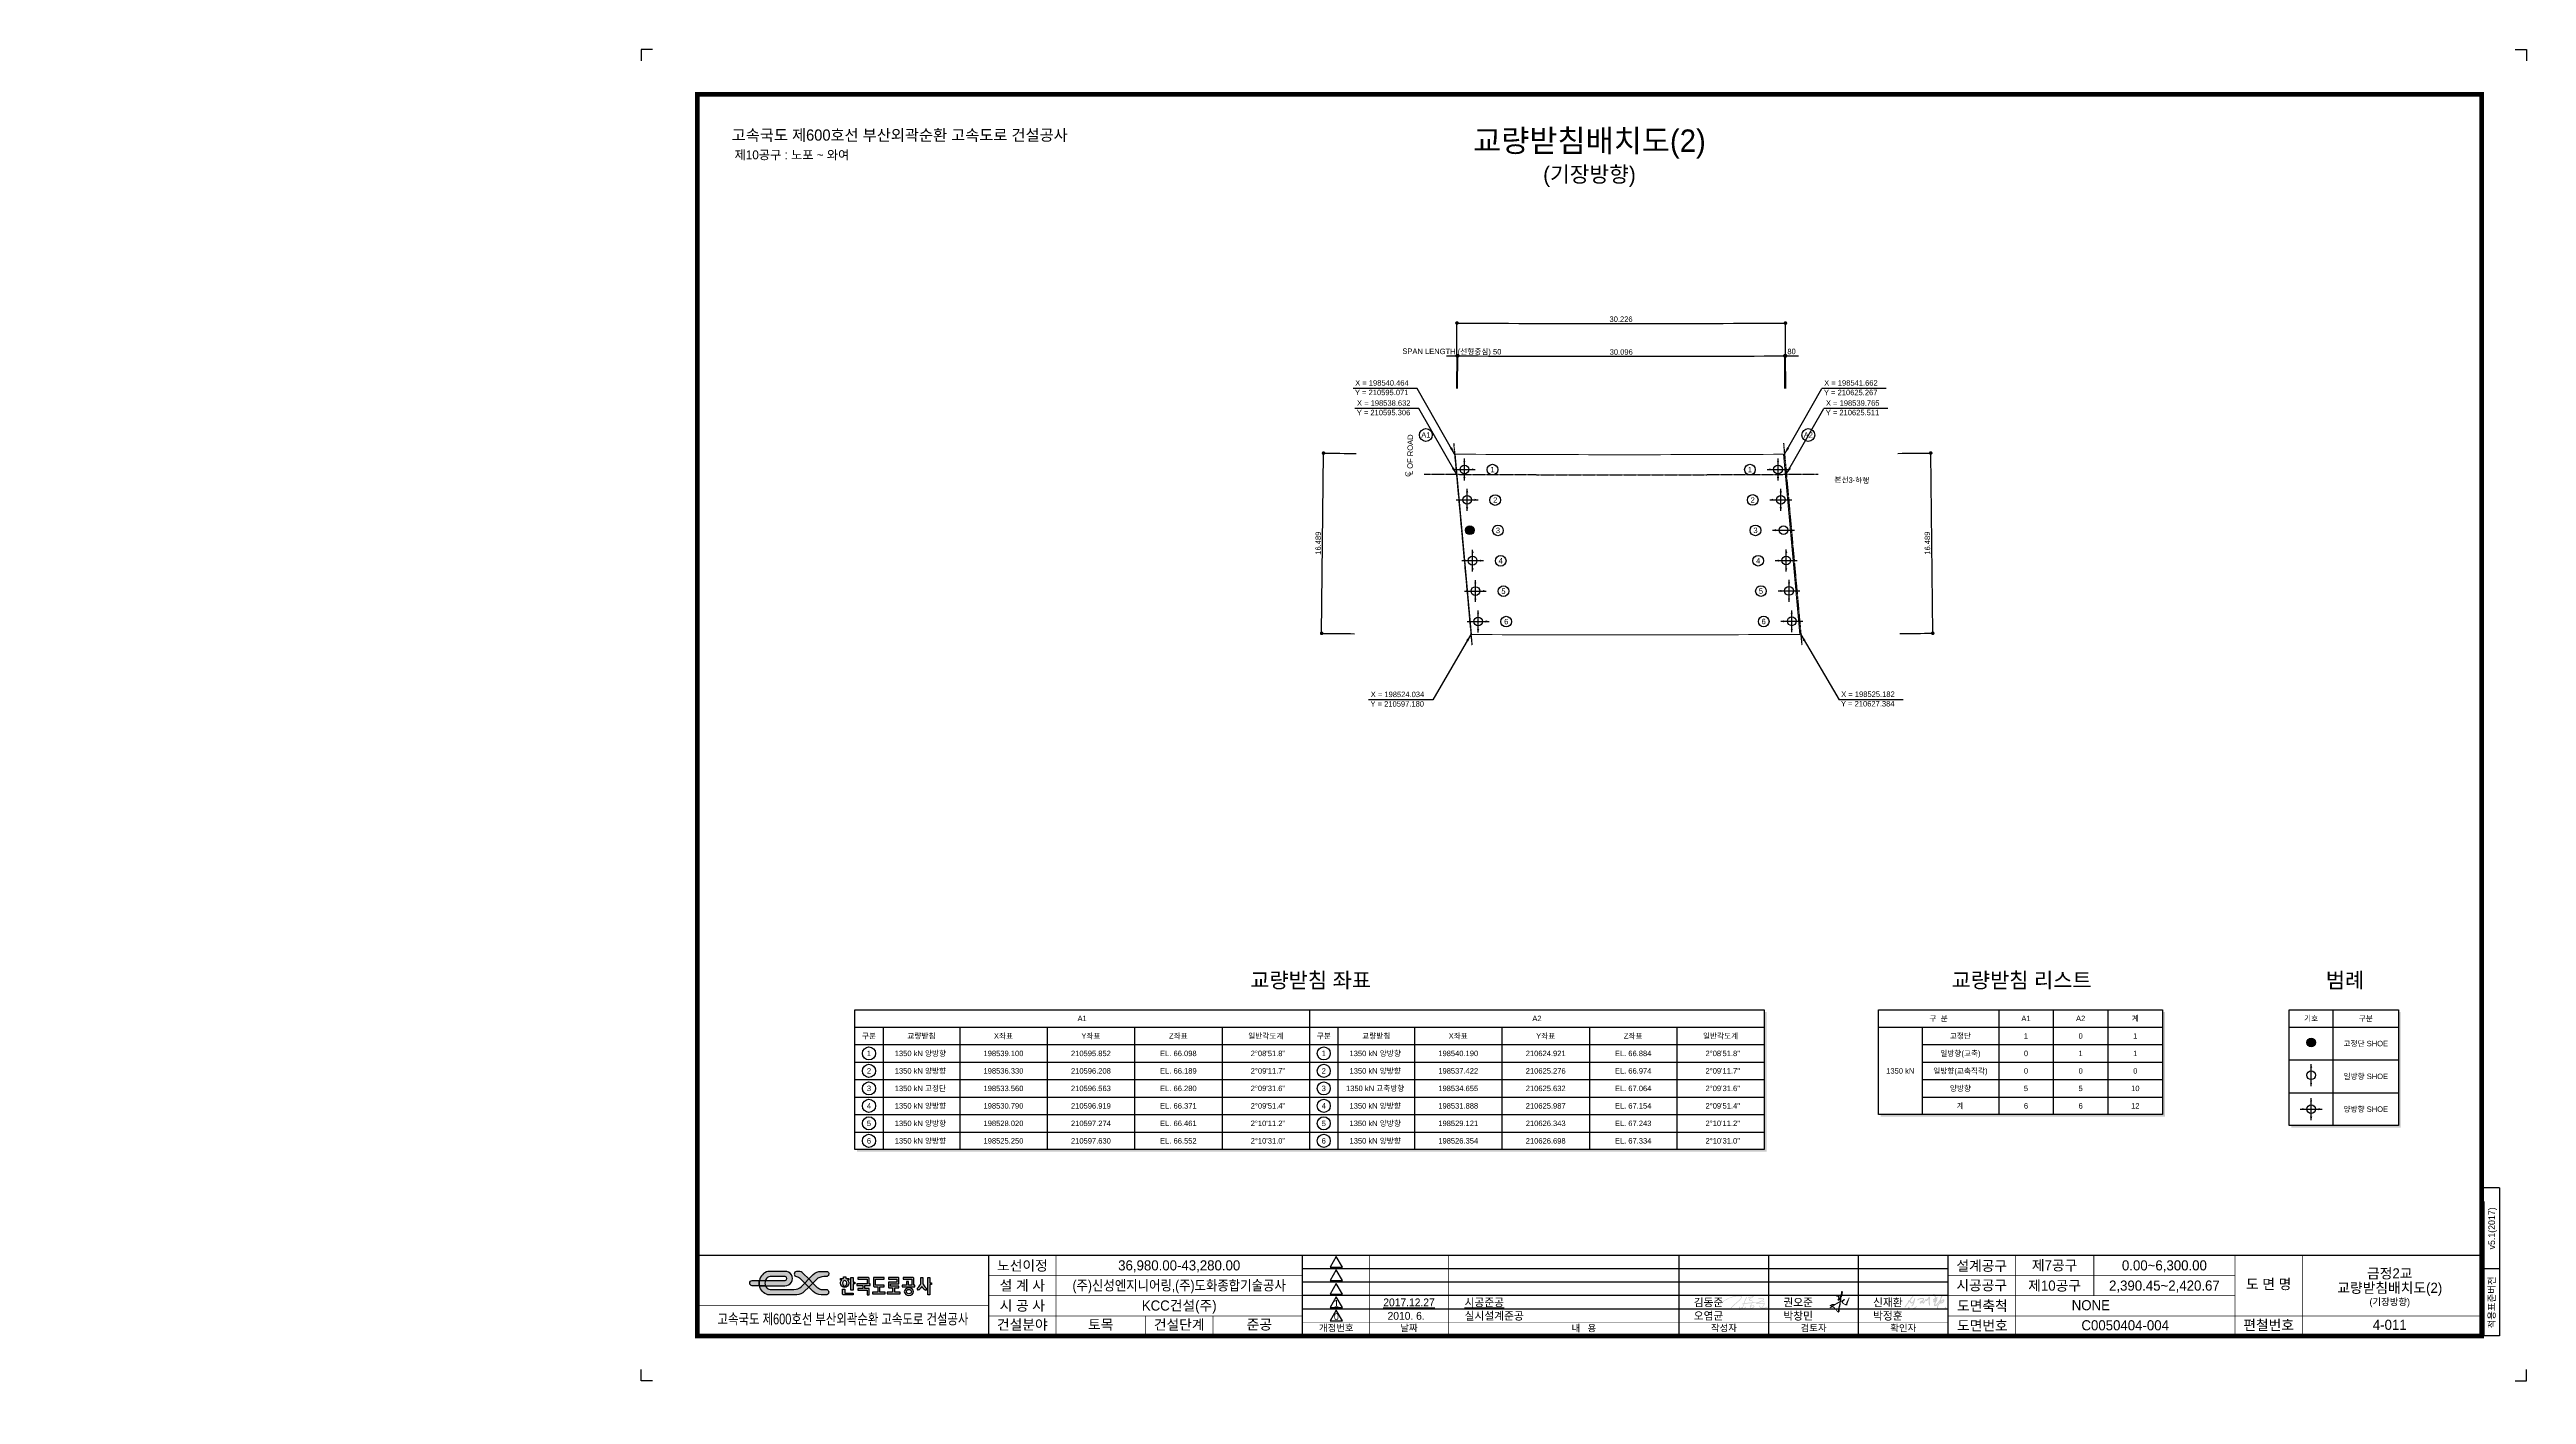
# Model space of a CAD drawing. Header units: feet. Extents: x 0 to 725037, y 0 to 393764.
import ezdxf
from ezdxf.enums import TextEntityAlignment as Align

# ---------------------------------------------------------------- set-up
doc = ezdxf.new("R2010")
doc.units = ezdxf.units.FT
doc.header["$LTSCALE"] = 150
doc.header["$MEASUREMENT"] = 0
doc.linetypes.add('A-CENTR01', pattern=[2, 1.25, -0.25, 0.25, -0.25])
for name, color, linetype in [('CS-CNTL', 1, 'A-CENTR01'), ('CS-CONC-LEAN', 3, 'CONTINUOUS'), ('CS-DIML', 1, 'CONTINUOUS'), ('CS-DIMT', 3, 'CONTINUOUS'), ('CS-MISC', 3, 'CONTINUOUS'), ('CS-SYMB', 3, 'CONTINUOUS'), ('CS-TABL-LIN2', 1, 'CONTINUOUS'), ('CX-BORD', 3, 'CONTINUOUS'), ('CX-BORD-LIN1', 4, 'CONTINUOUS'), ('CX-BORD-LIN2', 3, 'CONTINUOUS'), ('CX-BORD-TEX2', 7, 'CONTINUOUS'), ('CX-BORD-TEX3', 6, 'CONTINUOUS'), ('CX-MISC', 2, 'CONTINUOUS')]:
    doc.layers.add(name, color=color, linetype=linetype)
doc.layers.add('CS-CONC-MAJR', color=4, linetype='CONTINUOUS', lineweight=0)
doc.styles.add('TB_TEXT', font='')
doc.styles.add('TB_WBTXT', font='')
doc.styles.add('TB_WMTXT', font='')
doc.styles.get('TB_TEXT').set_extended_font_data('Dotum')
doc.styles.get('TB_WBTXT').set_extended_font_data('Dotum')
doc.styles.get('TB_WMTXT').set_extended_font_data('Dotum')

# ---------------------------------------------------------------- blocks, each defined once
blk = doc.blocks.new('CXDIMDT2')
at = {"layer": 'CS-MISC', "const_width": 0.5}
blk.add_lwpolyline([(0.25, 0, 1), (-0.25, 0, 1)], format="xyb", close=True, dxfattribs=at)
blk = doc.blocks.new('CXBLKA1-KHC_C2')
at = {"layer": 'CX-BORD-TEX2'}
h = blk.add_hatch(color=256, dxfattribs=at)
h.paths.add_polyline_path([(1636.6, 108.4), (1636.5, 108.9), (1636.4, 109.4), (1636.5, 109.7), (1637.1, 110), (1637.5, 109.7), (1637.5, 109.3), (1637.6, 108.9), (1637.7, 108.6), (1638, 108.2), (1638.3, 107.9), (1639.1, 107.3), (1639.5, 107), (1639.8, 106.9), (1640.3, 106.8), (1641.5, 106.8), (1642.9, 106.9), (1643.3, 107), (1643.6, 107), (1643.9, 107.1), (1646.2, 107.6), (1646.6, 107.7), (1647.2, 107.9), (1647.6, 108), (1648, 108.2), (1649.2, 108.9), (1650.1, 109.3), (1650.4, 109.6), (1650.8, 109.8), (1651, 110.1), (1651.2, 109.8), (1651.2, 109.4), (1651, 109.2), (1650.8, 108.9), (1650.2, 108.6), (1649.8, 108.3), (1649.5, 108.1), (1649.2, 107.9), (1648.9, 107.8), (1647.5, 107), (1647, 106.9), (1646.5, 106.7), (1646.2, 106.6), (1645.4, 106.4), (1644.1, 106.2), (1643.3, 106.2), (1641.9, 106), (1641.4, 106), (1640.9, 105.9), (1640.7, 105.9), (1640.4, 105.9), (1639.9, 106), (1639.6, 106.1), (1639.1, 106.2), (1638.9, 106.3), (1638.1, 106.8), (1637.8, 107.1), (1637.5, 107.3), (1637.2, 107.5), (1637.1, 107.7), (1637, 107.8), (1637, 107.9), (1636.9, 108), (1636.8, 108.1), (1636.8, 108.2)])
h.paths.add_polyline_path([(1639.9, 115.5), (1640, 115.3), (1640.3, 115.2), (1640.6, 115.4), (1640.7, 115.5), (1640.9, 115.5), (1641.4, 115.7), (1641.9, 115.6), (1642.5, 115.3), (1643.1, 115.1), (1643.5, 115), (1643.7, 115.1), (1643.6, 115.9), (1643.3, 116.1), (1642.6, 116.4), (1642.3, 116.5), (1641.9, 116.6), (1641.7, 116.5), (1641.5, 116.3), (1641.3, 116.2), (1641.1, 116.1), (1640.8, 116), (1640.4, 115.9), (1640.3, 115.9), (1640.1, 115.9)], flags=17)
h.paths.add_polyline_path([(1624.1, 108.6), (1623.8, 108), (1624, 107.4), (1624.1, 107), (1624.3, 106.9), (1624.7, 106.7), (1625, 106.6), (1625.7, 106.8), (1626.2, 107.1), (1627.2, 107.6), (1627.8, 108), (1628.1, 108.2), (1628.3, 108.5), (1628, 109), (1627.9, 109.2), (1627.6, 109.5), (1627.2, 109.8), (1626.7, 110), (1626.3, 110), (1625.8, 110.1), (1625.3, 110), (1624.6, 109.9), (1624.4, 109.8), (1624.2, 109.6), (1624.4, 109.5), (1625, 109.6), (1625.4, 109.6), (1625.6, 109.3), (1625.4, 109), (1624.8, 108.9), (1624.5, 108.9), (1624.3, 108.9), (1624.2, 108.8)], flags=16)
h.paths.add_polyline_path([(1611.7, 111.9), (1611.4, 112), (1611.3, 112.3), (1611.4, 112.5), (1611.6, 112.8), (1611.7, 113), (1611.9, 113), (1612.3, 113.2), (1612.4, 113.2), (1613.1, 113.4), (1613.4, 113.4), (1613.5, 113.4), (1613.6, 113.5), (1613.8, 113.7), (1613.9, 114), (1614, 114.4), (1614.2, 115), (1614.2, 115.3), (1614.6, 116.4), (1615, 117.2), (1615.1, 117.5), (1615.2, 117.8), (1615.4, 118.1), (1615.6, 119), (1616.1, 119.9), (1616.3, 120.2), (1616.5, 120.6), (1616.7, 120.8), (1617.1, 121.5), (1617.4, 121.9), (1617.5, 122.3), (1617.6, 122.5), (1617.7, 122.8), (1617.9, 122.9), (1618, 122.9), (1618.4, 122.7), (1618.5, 122.3), (1618.5, 122.1), (1618.4, 121.9), (1618.2, 121.7), (1618.1, 121.4), (1618, 121.2), (1617.7, 120.7), (1617.5, 120.3), (1617.4, 120.2), (1617, 119.5), (1616.7, 119), (1616.6, 118.8), (1616.4, 118.4), (1616.2, 118.2), (1616.2, 117.6), (1616, 117.4), (1615.9, 117), (1615.8, 116.8), (1615.7, 116.6), (1615.6, 116.3), (1615.5, 115.9), (1615.1, 115.2), (1615.1, 115), (1615, 114.8), (1614.9, 114.4), (1614.9, 114.1), (1614.8, 113.9), (1614.7, 113.8), (1614.8, 113.7), (1615, 113.7), (1615.6, 113.7), (1616.3, 113.7), (1616.6, 113.8), (1616.8, 113.9), (1617.2, 114), (1617.4, 114), (1618, 114.1), (1618.3, 114), (1618.6, 114.1), (1620.3, 114.2), (1620.9, 114.2), (1621.7, 114.3), (1622.4, 114.4), (1622.7, 114.4), (1624.1, 114.5), (1624.8, 114.6), (1625.1, 114.6), (1625.3, 114.6), (1625.4, 114.7), (1625.5, 115), (1625.6, 115.2), (1625.6, 115.3), (1625.7, 116), (1625.7, 116.2), (1625.6, 116.4), (1625.5, 116.6), (1625.3, 116.8), (1625, 117), (1624.7, 117.1), (1624.5, 117.2), (1624.2, 117.3), (1624, 117.3), (1623.4, 117.4), (1623.1, 117.4), (1622.6, 117.5), (1621.9, 117.7), (1621.6, 117.9), (1621.4, 118.2), (1621.2, 118.6), (1621.1, 118.9), (1621.2, 119.2), (1621.4, 119.6), (1621.5, 119.8), (1621.7, 119.9), (1622.3, 120.3), (1622.7, 120.6), (1622.9, 120.9), (1623.9, 121.5), (1624.1, 121.6), (1624.7, 121.9), (1624.9, 122.1), (1625.1, 122.2), (1625.4, 122.3), (1625.5, 122.4), (1625.7, 122.6), (1625.8, 122.6), (1625.7, 122.7), (1625.2, 122.6), (1624.9, 122.5), (1624.5, 122.5), (1624.1, 122.4), (1623.8, 122.4), (1623.5, 122.2), (1623.3, 122.1), (1622.9, 122), (1622.7, 122), (1622, 121.8), (1621.7, 121.6), (1621.5, 121.6), (1621.2, 121.3), (1621.2, 121), (1621.2, 120.9), (1621.1, 120.8), (1620.9, 120.8), (1620.7, 120.9), (1620.4, 121.2), (1620.3, 121.5), (1620.3, 121.8), (1620.5, 122.1), (1620.6, 122.3), (1620.9, 122.4), (1621.2, 122.5), (1621.5, 122.5), (1621.9, 122.6), (1622.4, 122.7), (1622.6, 122.8), (1622.9, 122.9), (1623.9, 123.1), (1624.4, 123.2), (1624.9, 123.3), (1625.3, 123.4), (1625.5, 123.4), (1626.7, 123.5), (1627.1, 123.6), (1627.5, 123.7), (1627.9, 123.8), (1628.3, 123.9), (1628.5, 123.9), (1628.8, 123.6), (1628.9, 123.3), (1628.7, 123), (1628.5, 123), (1628.3, 122.9), (1628.4, 122.8), (1628.3, 122.7), (1628, 122.6), (1627.7, 122.6), (1627.3, 122.5), (1627.1, 122.5), (1626.9, 122.3), (1626.5, 122.2), (1626.2, 122.1), (1625.8, 121.7), (1625.5, 121.5), (1625.2, 121.4), (1625, 121.2), (1624.5, 120.9), (1624.3, 120.8), (1624, 120.5), (1623.6, 120.3), (1623.4, 120.1), (1623, 119.8), (1622.6, 119.4), (1622.5, 119.3), (1622.3, 119.1), (1622.3, 118.7), (1622.8, 118.4), (1623.1, 118.3), (1623.4, 118.3), (1623.8, 118.2), (1624.6, 118), (1624.9, 118), (1625.2, 118), (1625.7, 117.6), (1625.9, 117.3), (1626, 117.1), (1626.1, 116.9), (1626.3, 116.7), (1626.4, 116.4), (1626.4, 116.1), (1626.4, 115.6), (1626.4, 115.3), (1626.4, 115), (1626.3, 114.9), (1626.4, 114.8), (1626.7, 114.8), (1627.3, 114.9), (1628.2, 114.9), (1628.5, 114.9), (1628.8, 115), (1629.1, 115), (1630.2, 115.1), (1630.6, 115.1), (1631.4, 115.1), (1631.7, 115.1), (1632.1, 115.1), (1633.8, 115.2), (1634.3, 115.3), (1634.8, 115.5), (1635.1, 115.5), (1635.4, 115.5), (1635.8, 115.5), (1636, 115.6), (1636.6, 115.8), (1637, 116.1), (1638, 116.6), (1638.1, 116.6), (1638.4, 116.7), (1639.2, 117.1), (1639.4, 117.3), (1640.1, 117.7), (1640.4, 117.8), (1640.7, 118.1), (1641, 118.2), (1641.3, 118.4), (1641.4, 118.5), (1641.6, 118.7), (1641.8, 118.9), (1641.9, 119.1), (1642.3, 119.3), (1642.2, 119.5), (1642.1, 119.7), (1642, 119.8), (1641.7, 119.8), (1641.3, 119.8), (1640.6, 120), (1640.2, 120.1), (1639.6, 120.2), (1639, 120.3), (1638.3, 120.4), (1637.8, 120.4), (1637.3, 120.4), (1637.1, 120.3), (1636.8, 120.3), (1636.3, 120.3), (1636, 120.2), (1635.7, 120.1), (1635.5, 120.1), (1635.2, 120.1), (1635, 120.2), (1634.9, 120.5), (1635, 120.6), (1634.7, 120.9), (1635.1, 121.3), (1635.2, 121.3), (1635.4, 121.3), (1635.7, 121.1), (1635.8, 121.1), (1636.4, 121.1), (1637.1, 121.2), (1637.4, 121.2), (1637.9, 121.3), (1638.9, 121.3), (1639.6, 121.2), (1640.1, 121.1), (1640.5, 121), (1641.1, 120.8), (1641.8, 120.7), (1642.2, 120.6), (1642.7, 120.5), (1643.2, 120.3), (1643.4, 120), (1643.5, 119.7), (1643.4, 119.4), (1643.2, 119.1), (1643, 118.7), (1642.8, 118.5), (1642.6, 118.4), (1642.3, 118.1), (1641.7, 117.7), (1641.4, 117.5), (1641.1, 117.3), (1640.8, 117.2), (1640.4, 117), (1640.1, 116.8), (1639.1, 116.3), (1638.8, 116.1), (1638.6, 115.9), (1638.5, 115.7), (1638.3, 115.4), (1638.2, 115.2), (1638, 115.2), (1637.8, 115.1), (1637.3, 115), (1637, 114.9), (1636.5, 114.8), (1636.3, 114.7), (1636, 114.5), (1636, 114.5), (1635.4, 114.3), (1635.2, 114.1), (1635, 114), (1634.8, 113.9), (1634.8, 113.7), (1635.3, 113.6), (1636.1, 113.8), (1636.5, 113.8), (1636.9, 113.8), (1637.3, 113.8), (1637.6, 113.8), (1638.8, 113.8), (1639.5, 113.9), (1639.6, 113.9), (1640, 113.8), (1641.2, 113.8), (1642, 113.8), (1642.4, 113.8), (1642.9, 113.7), (1643.3, 113.8), (1643.6, 113.8), (1643.9, 113.6), (1644.2, 113.4), (1644.3, 113.2), (1644.3, 112.9), (1644.2, 112.6), (1644.1, 112.4), (1644.1, 112.2), (1643.9, 112), (1643.2, 110.8), (1643, 110.5), (1642.7, 110.1), (1642.4, 109.8), (1642.1, 109.3), (1641.9, 109.1), (1641.9, 108.8), (1641.9, 108.5), (1641.7, 108.2), (1641.5, 107.9), (1641.5, 107.5), (1641.1, 107.3), (1640.8, 107.1), (1640.6, 107), (1640.4, 107), (1640.2, 107), (1640, 107.1), (1640, 107.3), (1640.3, 107.5), (1640.5, 107.6), (1640.6, 107.9), (1640.7, 108), (1640.8, 108.2), (1641.2, 109.1), (1641.6, 109.7), (1641.7, 109.9), (1641.9, 110.3), (1642.1, 110.6), (1642.4, 111.1), (1642.9, 111.9), (1643.1, 112.3), (1643.1, 112.5), (1643.1, 112.7), (1643, 112.8), (1642.7, 112.9), (1642.3, 112.9), (1641.8, 112.8), (1641.3, 112.9), (1639.6, 113), (1639.1, 113), (1638.7, 113), (1638.2, 113), (1638, 112.9), (1637.7, 112.9), (1637.4, 112.9), (1637.1, 112.9), (1636.9, 112.8), (1636.6, 112.8), (1635.4, 112.8), (1635, 112.7), (1634.7, 112.7), (1633.7, 112.6), (1632.9, 112.5), (1632.5, 112.5), (1632.3, 112.4), (1632.1, 112.3), (1631.8, 112.5), (1631.6, 112.8), (1631.6, 113), (1631.7, 113.2), (1631.8, 113.3), (1632.2, 113.3), (1632.3, 113.4), (1632.8, 113.5), (1633.3, 113.5), (1633.6, 113.5), (1633.9, 113.6), (1634, 113.7), (1634.3, 114.1), (1634.5, 114.4), (1634.6, 114.5), (1635, 114.6), (1635.1, 114.7), (1635.2, 114.9), (1634.7, 114.8), (1634.5, 114.7), (1634.1, 114.6), (1633.8, 114.6), (1633.5, 114.5), (1632.6, 114.4), (1632.2, 114.4), (1631.9, 114.3), (1630.4, 114.2), (1629.9, 114.2), (1629.4, 114.2), (1629, 114.1), (1628.6, 114.1), (1627.6, 114), (1626.8, 113.9), (1626.5, 114), (1626.3, 113.9), (1626.1, 113.8), (1625.7, 113.3), (1625.5, 112.5), (1625.5, 112.4), (1625.2, 112), (1625, 111.8), (1624.7, 111.3), (1624.7, 111.1), (1624.7, 110.9), (1624.5, 110.6), (1624.5, 110.5), (1624.7, 110.5), (1625.1, 110.6), (1625.6, 110.7), (1626, 110.7), (1626.6, 110.7), (1627, 110.7), (1627.4, 110.7), (1627.7, 110.5), (1628.3, 110.2), (1628.6, 109.9), (1629, 109.6), (1629.1, 109.4), (1629.3, 109), (1629.3, 108.7), (1629.1, 108.3), (1628.9, 108.1), (1628.6, 107.7), (1628.5, 107.5), (1628.3, 107.4), (1627.8, 107), (1627.1, 106.5), (1626.7, 106.3), (1626.3, 106.1), (1625.7, 105.8), (1625.2, 105.7), (1624.8, 105.6), (1624.3, 105.7), (1624.1, 105.8), (1623.7, 106.1), (1623.4, 106.4), (1623.3, 106.6), (1623.2, 106.8), (1623.1, 107.1), (1623.1, 107.3), (1623.1, 107.6), (1623, 108.4), (1623, 108.7), (1622.8, 108.8), (1622.6, 108.9), (1622.5, 109.2), (1622.5, 109.4), (1622.9, 110), (1623.2, 110.1), (1623.5, 110.4), (1623.6, 110.7), (1623.7, 110.9), (1624, 111.7), (1624.2, 112), (1624.5, 112.5), (1624.7, 112.8), (1624.9, 113.1), (1625, 113.2), (1625.1, 113.4), (1625, 113.5), (1625, 113.7), (1624.8, 113.8), (1624.5, 113.7), (1624, 113.6), (1623.7, 113.5), (1622.8, 113.5), (1622.4, 113.5), (1620.5, 113.3), (1620.1, 113.3), (1618.2, 113), (1617.4, 112.9), (1616.9, 112.9), (1616.4, 112.8), (1615.4, 112.7), (1614.9, 112.7), (1614.3, 112.7), (1614.3, 112.3), (1614.2, 112.1), (1614.2, 111.8), (1614.1, 111.4), (1614, 111.1), (1613.7, 110.5), (1613.6, 110.1), (1613.5, 109.8), (1613.4, 109.5), (1613, 109.1), (1612.9, 108.8), (1612.6, 108.5), (1612.5, 108.3), (1612.4, 108.2), (1612.7, 107.6), (1612.6, 107.3), (1612.5, 106.9), (1612.5, 106.6), (1612.4, 106.3), (1612.4, 106), (1612.4, 105.8), (1612.5, 105.5), (1612.6, 105.5), (1613, 105.7), (1613.4, 105.9), (1614, 106.3), (1614.3, 106.6), (1614.6, 106.8), (1615.4, 107.4), (1615.5, 107.7), (1615.9, 108.1), (1616.6, 108.4), (1616.8, 108.3), (1616.9, 108.2), (1616.8, 107.9), (1616.6, 107.7), (1616.4, 107.5), (1616.1, 107.1), (1615.8, 106.9), (1615.4, 106.6), (1615.2, 106.4), (1615, 106.2), (1614.8, 105.9), (1613.4, 104.8), (1612.8, 104.5), (1612.6, 104.4), (1612.3, 104.3), (1611.9, 104.2), (1611.8, 104.3), (1611.6, 104.5), (1611.4, 104.7), (1611.4, 104.9), (1611.6, 105.4), (1611.5, 105.7), (1611.5, 106), (1611.6, 106.3), (1611.5, 106.6), (1611.6, 107), (1611.6, 107.2), (1611.5, 107.3), (1611.4, 107.2), (1611.2, 106.9), (1611, 106.7), (1610.9, 106.7), (1610.3, 106.2), (1610.1, 105.9), (1609.8, 105.7), (1609.1, 104.4), (1608.8, 104.1), (1608.3, 103.7), (1607.8, 103.6), (1607.5, 103.7), (1607.3, 104), (1607.2, 104.4), (1607.1, 104.8), (1606.9, 105.4), (1606.7, 106.9), (1606.7, 107.3), (1606.8, 107.7), (1607.1, 108.1), (1607.3, 108.3), (1607.6, 108.4), (1607.7, 108.3), (1607.9, 108.4), (1608.1, 108.5), (1608.5, 108.1), (1608.5, 107.9), (1608.2, 107.6), (1608, 107.4), (1607.9, 107.1), (1607.8, 106.7), (1607.8, 106.4), (1607.9, 105.6), (1607.9, 105.3), (1608, 104.9), (1608.2, 104.8), (1608.5, 105.1), (1608.6, 105.4), (1608.8, 105.8), (1609.8, 106.9), (1610.2, 107.3), (1610.5, 107.5), (1611.1, 107.9), (1611.4, 108.1), (1611.9, 108.3), (1612, 108.4), (1612.2, 108.7), (1612.4, 109), (1612.4, 109.2), (1612.3, 109.4), (1612.7, 110), (1612.7, 110.3), (1612.9, 110.7), (1613, 111), (1613.1, 111.2), (1613.3, 111.5), (1613.5, 112.2), (1613.6, 112.5), (1613.5, 112.6), (1613.3, 112.5), (1613, 112.4), (1612.7, 112.4), (1612.4, 112.3), (1612, 111.9), (1612, 111.9), (1611.9, 111.8)])
h.paths.add_polyline_path([(1579.5, 110.5), (1579, 110.7), (1578.6, 111), (1578.5, 111.1), (1578.4, 111.2), (1578.2, 111.7), (1578.2, 111.9), (1578.5, 112.4), (1579.2, 113.3), (1579.4, 113.6), (1579.8, 113.9), (1580.4, 114.3), (1580.7, 114.6), (1581.1, 114.9), (1581.4, 115.1), (1581.8, 115.3), (1582.2, 115.6), (1583.2, 116.2), (1583.8, 116.7), (1584.1, 116.9), (1584.6, 117.2), (1585, 117.4), (1585.2, 117.5), (1585.4, 117.7), (1586.5, 118.3), (1586.9, 118.6), (1587.4, 118.9), (1587.9, 119.2), (1588.4, 119.6), (1588.9, 119.9), (1589.3, 120), (1590.8, 120.7), (1591.2, 120.9), (1591.6, 121), (1591.9, 121.1), (1592.5, 121.5), (1593.1, 121.7), (1594.4, 122.2), (1595.3, 122.7), (1595.7, 122.7), (1597, 123.2), (1598.3, 123.5), (1598.7, 123.6), (1600.1, 124), (1600.7, 124.1), (1601.1, 124.2), (1602.9, 124.5), (1604, 124.6), (1604.6, 124.6), (1606.1, 124.6), (1606.5, 124.6), (1607.2, 124.6), (1607.7, 124.5), (1608.8, 124.5), (1609.2, 124.3), (1609.5, 124.2), (1609.8, 124.2), (1610.2, 123.8), (1610.4, 123.6), (1610.6, 123.2), (1610.7, 122.9), (1610.8, 122.2), (1610.7, 121.7), (1610.2, 120.8), (1610.1, 120.7), (1609.2, 119.3), (1608.8, 119), (1608.6, 118.7), (1608.4, 118.4), (1608.1, 118.3), (1608, 118.2), (1607.8, 117.9), (1607.6, 117.7), (1607.4, 117.4), (1607.2, 117.2), (1606.8, 117), (1606.1, 116.3), (1605.7, 115.9), (1605.5, 115.6), (1605.1, 115.4), (1604.7, 114.9), (1604.4, 114.7), (1603.3, 113.7), (1602, 112.8), (1601.5, 112.4), (1601.3, 112.1), (1601, 111.9), (1600.5, 111.4), (1600.3, 111.2), (1600.1, 111), (1599.3, 110.3), (1598.5, 109.5), (1597.8, 108.8), (1597.6, 108.6), (1597.4, 108.4), (1597.2, 108.2), (1597, 108), (1596.7, 107.9), (1596.1, 107.1), (1595.7, 106.5), (1595.5, 106.2), (1595.5, 106), (1595.5, 105.8), (1595.5, 105.7), (1595.4, 105.5), (1595.1, 105.4), (1594.8, 105.5), (1594.4, 105.9), (1594.5, 106.3), (1594.7, 106.7), (1595.3, 107.5), (1595.5, 107.9), (1595.7, 108.1), (1595.9, 108.3), (1596.1, 108.5), (1596.3, 108.7), (1596.8, 109.1), (1597.3, 109.6), (1597.7, 110.2), (1598.2, 110.5), (1598.8, 111.1), (1599.1, 111.4), (1599.5, 111.7), (1599.8, 112), (1600.3, 112.5), (1602.2, 113.9), (1602.9, 114.8), (1603.5, 115.2), (1603.7, 115.5), (1604, 115.7), (1604.6, 116), (1605, 116.4), (1605.3, 116.7), (1605.7, 117.2), (1607, 118.4), (1607.9, 119.3), (1608.4, 120), (1608.9, 120.5), (1609.2, 120.9), (1609.4, 121.3), (1609.6, 121.6), (1609.7, 121.9), (1609.8, 122.1), (1609.8, 122.4), (1609.8, 122.7), (1609.7, 122.9), (1609.4, 123.1), (1608.6, 123.6), (1608.1, 123.7), (1607.7, 123.7), (1607.4, 123.7), (1606.8, 123.7), (1606.3, 123.6), (1605.9, 123.7), (1605.5, 123.7), (1605.1, 123.7), (1604.9, 123.8), (1603, 123.7), (1602.5, 123.6), (1601.3, 123.3), (1600.5, 123.2), (1599.6, 123.1), (1599.3, 123), (1597.9, 122.7), (1597.3, 122.4), (1596.7, 122.3), (1595.9, 122.1), (1595.7, 121.9), (1595, 121.6), (1594.6, 121.6), (1594.3, 121.4), (1593.4, 121.1), (1592.8, 121), (1592.3, 120.8), (1591.9, 120.6), (1591.2, 120.2), (1591, 120), (1590.5, 119.7), (1590.2, 119.5), (1589.2, 119.2), (1588.9, 119), (1588.4, 118.7), (1587.9, 118.4), (1587.6, 118.2), (1587.2, 118.1), (1586.9, 118), (1586, 117.3), (1585.6, 117), (1585.3, 116.8), (1585, 116.7), (1584.5, 116.2), (1584.2, 116), (1584, 115.9), (1583.8, 115.7), (1583.3, 115.5), (1583, 115.2), (1582.8, 115), (1582.5, 114.8), (1582, 114.7), (1581.7, 114.4), (1581.4, 114.2), (1581, 113.8), (1580.7, 113.4), (1580.4, 113.3), (1580.2, 113.2), (1579.8, 112.9), (1579.5, 112.6), (1579.1, 112.3), (1578.9, 112), (1578.8, 111.8), (1578.8, 111.7), (1578.9, 111.4), (1579, 111.3), (1579.3, 111.1), (1579.4, 111.2), (1579.8, 111.3), (1580, 111.1), (1580.1, 110.9), (1580, 110.7), (1579.8, 110.6), (1579.7, 110.6)])
h = blk.add_hatch(color=256, dxfattribs=at)
h.paths.add_polyline_path([(1744.9, 109.7), (1744.5, 109.4), (1744.5, 109.1), (1744.8, 108.7), (1745.3, 108.5), (1745.6, 108.3), (1745.9, 108), (1746.4, 107.5), (1747, 107), (1747.2, 106.6), (1747.6, 106.1), (1748.2, 105.1), (1748.7, 104.8), (1749.2, 104.2), (1749.7, 103.6), (1750.1, 103.3), (1750.4, 102.8), (1750.9, 102.4), (1751, 102.2), (1751.3, 102.1), (1751.6, 102), (1751.7, 102.3), (1751.8, 102.8), (1751.7, 103.5), (1751.8, 104), (1751.9, 104.5), (1752.2, 104.8), (1752.2, 105.3), (1752.2, 106.6), (1752.2, 107.1), (1752.4, 107.9), (1752.6, 108.7), (1752.9, 109.7), (1753, 110.1), (1753.4, 111.8), (1753.6, 112.5), (1753.7, 113.1), (1753.9, 113.5), (1753.9, 114.2), (1753.9, 114.4), (1753.8, 114.5), (1753.3, 114.3), (1752.6, 113.9), (1752, 113.5), (1751.4, 113), (1750.8, 112.8), (1750.4, 112.5), (1750, 112.3), (1749.3, 112), (1748.8, 111.7), (1747.9, 111.1), (1747.7, 110.9), (1747.1, 110.7), (1746.6, 110.3), (1746.4, 110.1), (1745.5, 110), (1745.4, 109.9)], flags=16)
h.paths.add_polyline_path([(1743.3, 110.9), (1742.9, 110.7), (1742.4, 110.6), (1742.1, 110.3), (1742.1, 110), (1742.1, 109.8), (1742.7, 110.2), (1743, 110.5), (1743.5, 110.5), (1743.7, 110.6), (1743.9, 110.8), (1744.1, 110.9), (1744.3, 111), (1744.5, 111.1), (1744.1, 111.1), (1743.8, 111), (1743.6, 111), (1743.5, 111)], flags=16)
h.paths.add_polyline_path([(1743.8, 107.7), (1743.3, 107.8), (1742.6, 107.7), (1742.1, 107.2), (1741.5, 106.6), (1740.7, 106.3), (1740, 106.5), (1739.6, 106.8), (1739.4, 107.1), (1739.4, 107.3), (1740, 107.7), (1740.4, 108), (1740.9, 108.2), (1741.2, 108.6), (1741.2, 108.9), (1740.8, 109.1), (1739.7, 109.4), (1739.4, 110), (1739.4, 110.3), (1739.4, 110.6), (1740.2, 111), (1741.7, 111.8), (1742.3, 112.1), (1743.2, 112.4), (1743.7, 112.4), (1744.4, 112.4), (1745.3, 112.4), (1746.2, 112.4), (1747.1, 112.4), (1747.3, 112.5), (1748.2, 113.1), (1748.8, 113.5), (1749.5, 114), (1751, 114.8), (1752.1, 115.4), (1752.8, 115.8), (1753.3, 116), (1753.7, 116.1), (1754, 116.7), (1754.1, 117.3), (1754.1, 118), (1754, 118.3), (1753.8, 118.1), (1753.4, 117.8), (1753.1, 117.5), (1752.4, 117.4), (1751.5, 117.6), (1751, 117.8), (1750.9, 118.2), (1750.8, 118.7), (1750.9, 119.5), (1751.7, 120.3), (1751.8, 120.7), (1751.9, 121.1), (1751.8, 121.9), (1751.7, 122.8), (1751.5, 123), (1750.7, 123), (1749.4, 123.2), (1749, 123.8), (1749, 124.3), (1749.7, 124.6), (1750.5, 124.7), (1751.8, 124.7), (1752.8, 124.5), (1753.3, 124.3), (1753.6, 124), (1753.7, 123.3), (1753.7, 122.4), (1753.6, 121.9), (1753.8, 121.8), (1754, 121.9), (1754.3, 122.3), (1754.2, 122.7), (1754.2, 123.2), (1754.5, 123.8), (1754.7, 124.2), (1754.9, 125.4), (1755.5, 126.6), (1755.9, 128.4), (1756, 129.2), (1756.1, 129.7), (1756.1, 130.1), (1756.2, 130.7), (1756.3, 131.1), (1756.5, 131.4), (1757.1, 131.5), (1757.6, 131.4), (1758.3, 131), (1758.7, 130.5), (1758.9, 130), (1758.9, 129.3), (1758.4, 128.7), (1758.3, 128.5), (1758.3, 127.6), (1758.2, 126.9), (1758.2, 126.3), (1758.2, 125.6), (1757.9, 125), (1757.6, 124.4), (1757.4, 124), (1757.3, 123.1), (1756.8, 122.4), (1756.6, 121.8), (1756.5, 120.4), (1756.7, 119.9), (1756.6, 118.9), (1756.5, 118.7), (1756.1, 118.4), (1756, 118), (1756.1, 117.4), (1756.4, 117.2), (1756.8, 117.2), (1757.1, 117.6), (1757.6, 117.9), (1758, 118), (1758.3, 118.2), (1758.8, 118.6), (1760.1, 119.6), (1760.9, 119.5), (1761.7, 119.1), (1761.7, 118.7), (1761.8, 118.3), (1761.1, 117.6), (1760.5, 117.3), (1759.5, 116.4), (1759.1, 116.2), (1759, 115.9), (1759, 115.4), (1759, 115.1), (1759.1, 114.4), (1759.6, 113.7), (1760.5, 113.2), (1761.4, 112.6), (1762, 112.4), (1762.5, 112.3), (1763.4, 112.9), (1763.7, 113.4), (1763.8, 114), (1763.8, 114.4), (1764.1, 115.1), (1764.4, 115.8), (1764.8, 116.6), (1765.7, 118.3), (1766.2, 119.2), (1766.7, 120), (1767.2, 121.3), (1767.5, 121.7), (1767.9, 121.8), (1768.2, 121.8), (1768.5, 121.5), (1768.5, 121.1), (1768.5, 120.8), (1768.3, 120.5), (1768, 120.2), (1767.7, 119.8), (1767.5, 119.2), (1767.2, 118.7), (1767, 118.1), (1767, 117.6), (1767, 117), (1766.7, 116.4), (1766.6, 116.2), (1766.3, 115.5), (1766.2, 114.8), (1766.2, 114.5), (1765.7, 114.1), (1765.5, 113.1), (1765.4, 112.9), (1765.1, 112.6), (1765, 112), (1765.2, 110.8), (1765, 110.6), (1764.6, 110.3), (1763.9, 110.3), (1762.3, 110.7), (1761.6, 111.1), (1761, 111.5), (1759.6, 112.4), (1759.1, 112.6), (1758.6, 113), (1757.9, 113.4), (1757.4, 113.7), (1757.2, 114.2), (1756.8, 115), (1756.9, 115.5), (1756.9, 115.8), (1756.8, 115.9), (1756.5, 116.1), (1755.9, 116), (1755.7, 115.5), (1755.7, 115), (1755.6, 114.4), (1755.5, 113.8), (1755.5, 113), (1755.5, 112.3), (1755.4, 111.9), (1755.3, 111.8), (1755.1, 110.1), (1754.9, 109), (1754.7, 108.4), (1754.4, 108.1), (1754.2, 107.2), (1754.1, 106), (1754.1, 105), (1754.1, 104.3), (1754.2, 103.2), (1754.1, 102.3), (1753.8, 101.4), (1753.5, 101), (1752.9, 100.2), (1752.1, 99.8), (1751.5, 99.9), (1751.3, 100.1), (1750.8, 100.6), (1750.4, 101), (1750.1, 101.4), (1749.4, 102.4), (1749, 102.8), (1748.1, 103.8), (1746.4, 105.5), (1746, 105.8), (1745.5, 106.5), (1745.3, 106.7), (1744.9, 107), (1744.6, 107.1), (1744.5, 107.2)])
h = blk.add_hatch(color=256, dxfattribs=at)
h.paths.add_polyline_path([(1908.1, 107.7), (1907.9, 107.1), (1907.8, 106.6), (1907.6, 106.2), (1908, 105.7), (1908.7, 105.6), (1909.6, 105.7), (1910, 106.4), (1909.9, 107.1), (1909.4, 107.6), (1908.7, 107.9), (1908.2, 108)])
h.paths.add_polyline_path([(1903.4, 116.3), (1903.1, 115.9), (1902.7, 115.6), (1902.5, 115.5), (1902.4, 115.1), (1902.6, 114.8), (1903, 114.9), (1903.4, 115.1), (1903.6, 115.2), (1903.9, 115.3), (1904.2, 115.6), (1904.5, 115.9), (1904.8, 116.3), (1905.2, 116.7), (1905.4, 116.9), (1905.5, 117.3), (1905.4, 117.5), (1905.1, 117.6), (1904.7, 117.4), (1904.5, 117.2), (1904.2, 117), (1903.8, 116.9), (1903.7, 116.7), (1903.5, 116.5)], flags=16)
h.paths.add_polyline_path([(1892.8, 126.4), (1892.6, 126.7), (1892.2, 127), (1891.9, 127.1), (1891.6, 127), (1891.1, 126.9), (1891, 126.7), (1891, 126.3), (1891, 125.7), (1891, 125.3), (1891.5, 125), (1891.9, 124.8), (1892.1, 124.7), (1892.4, 124.5), (1892.7, 124.3), (1892.8, 123.8), (1893, 123.4), (1893.2, 122.9), (1893.4, 122), (1893.3, 121.6), (1893.3, 121.4), (1893.1, 121.2), (1892.9, 120.9), (1892.6, 120.4), (1892.3, 120.1), (1892, 120), (1891.6, 119.9), (1891.3, 119.7), (1891.1, 119.5), (1890.6, 119.3), (1890.5, 119.3), (1890.4, 118.8), (1890.4, 118.5), (1890.4, 117.8), (1890.8, 117.5), (1890.9, 117.5), (1891.5, 117.6), (1891.8, 117.8), (1892, 117.9), (1892.3, 118.2), (1892.5, 118.4), (1892.8, 118.7), (1893, 118.9), (1893.2, 119.2), (1893.7, 119.4), (1893.8, 119.4), (1893.8, 119.2), (1893.5, 118.9), (1893.3, 118.7), (1892.9, 118.5), (1892.9, 118.1), (1892.6, 117.9), (1892.4, 117.8), (1892.3, 117.6), (1892, 117.3), (1891.1, 116.5), (1891, 116.2), (1891, 115.8), (1891.1, 115.2), (1891.3, 115.1), (1891.6, 114.9), (1892, 114.7), (1892.5, 114.8), (1892.9, 115), (1893.1, 115.2), (1893.3, 115.4), (1893.4, 115.6), (1893.7, 115.6), (1893.7, 115.3), (1893.6, 115), (1893.3, 114.7), (1893.1, 114.3), (1892.9, 114.1), (1892.7, 113.8), (1892.6, 113.5), (1892.6, 113.2), (1892.5, 112.9), (1892.4, 112.6), (1892.4, 112.4), (1892.3, 112.1), (1892.3, 111.6), (1892.1, 111.2), (1892, 111), (1892.2, 110.1), (1892.4, 109.8), (1892.6, 109.5), (1893, 109.3), (1893.2, 109.2), (1893.6, 109.2), (1894.2, 109.3), (1894.6, 109.4), (1895, 109.6), (1895.5, 109.9), (1896.1, 110.4), (1896.5, 110.8), (1896.8, 111.2), (1897, 111.5), (1897.3, 111.9), (1897.7, 112.4), (1897.9, 112.7), (1898.2, 113.1), (1898.5, 113.4), (1898.7, 113.8), (1899, 114.1), (1899.5, 114.8), (1899.7, 115), (1899.9, 115.1), (1900.1, 115.5), (1900.2, 115.7), (1900.2, 115.9), (1900.4, 115.9), (1900.7, 115.6), (1900.7, 115.3), (1900.6, 115.2), (1900.4, 115), (1900, 114.6), (1899.8, 114.2), (1899, 113.1), (1898.8, 112.8), (1898.4, 112.2), (1898.3, 112), (1897.8, 111.4), (1897.3, 110.8), (1897.1, 110.4), (1897, 109.9), (1896.9, 109.6), (1896.6, 109), (1896.5, 108.5), (1896.3, 108.2), (1896.3, 107.7), (1896.3, 106.9), (1896.4, 106.4), (1896.5, 106.1), (1896.9, 105.5), (1897.1, 105.1), (1897.6, 104.9), (1897.8, 104.8), (1898.3, 104.8), (1898.9, 104.8), (1899.2, 105), (1899.1, 105.4), (1898.9, 105.6), (1898.4, 105.9), (1898.2, 106.3), (1898, 106.8), (1898, 107.7), (1898, 108.2), (1898.1, 108.8), (1898.3, 109.3), (1898.7, 110.4), (1899, 110.9), (1899.5, 111.6), (1900.2, 112.7), (1900.6, 113.2), (1900.8, 113.4), (1901, 113.6), (1901.2, 113.6), (1901.4, 113.6), (1901.5, 113.3), (1901.7, 113.2), (1902.6, 113.1), (1903.1, 113.2), (1904.2, 113.5), (1904.8, 113.9), (1905.6, 114.6), (1906, 114.9), (1906.4, 115.6), (1906.6, 116), (1907, 116.6), (1907.3, 117.1), (1907.2, 118), (1907.1, 118.4), (1906.9, 118.9), (1906.6, 119.2), (1906.3, 119.3), (1905.5, 119.3), (1905, 119.3), (1904.5, 119), (1904, 118.5), (1903.1, 117.7), (1902.7, 117.4), (1902.5, 117.3), (1902.4, 117.4), (1902.3, 117.8), (1902.4, 118.2), (1902.5, 118.6), (1902.6, 119.4), (1902.9, 120.3), (1903.4, 121.6), (1903.6, 121.9), (1903.8, 122.3), (1904.1, 122.7), (1904.4, 123), (1904.3, 123.6), (1904.3, 124), (1904, 124.2), (1903.2, 124.4), (1902.8, 124.3), (1902.5, 124.1), (1902.2, 123.6), (1902.1, 123.3), (1902.1, 122.8), (1902, 122.3), (1901.7, 121.4), (1901.5, 120.9), (1901.3, 120.3), (1901.2, 119.9), (1901, 119.2), (1900.8, 118.9), (1900.4, 118), (1899.4, 116.6), (1899.1, 116.2), (1898.8, 115.8), (1897.8, 114.5), (1897.2, 113.9), (1896.9, 113.5), (1896.6, 113.2), (1896.2, 112.7), (1895.9, 112.3), (1895.6, 112), (1895.2, 111.6), (1894.8, 111.4), (1894.2, 111.2), (1893.9, 111.2), (1893.6, 111.5), (1893.6, 111.8), (1893.8, 112.2), (1893.9, 112.5), (1894.1, 113.2), (1894.5, 114.1), (1894.8, 114.6), (1895.1, 115), (1895.3, 115.4), (1895.5, 115.9), (1895.8, 116.4), (1896.2, 116.9), (1896.3, 117.3), (1896.5, 117.6), (1896.7, 118), (1896.9, 118.6), (1896.8, 119), (1896.5, 119.2), (1896, 119.2), (1895.6, 119.4), (1895.6, 119.5), (1896.2, 119.8), (1896.6, 120.2), (1896.7, 120.5), (1896.9, 120.7), (1897.3, 120.9), (1897.5, 121.2), (1897.5, 121.8), (1897.2, 122.3), (1896.7, 122.4), (1896.1, 122.4), (1895.7, 122.2), (1895.1, 122), (1894.7, 122.4), (1894.7, 122.9), (1894.7, 123.8), (1894.1, 125.2), (1893.8, 125.5), (1893.6, 125.8), (1893.2, 126.1), (1893, 126.4)])
h.paths.add_polyline_path([(1873.6, 115.7), (1873, 115.3), (1872.8, 115.2), (1872.6, 115), (1872.7, 114.9), (1872.8, 114.9), (1873.1, 115), (1873.3, 115.1), (1873.5, 115.2), (1873.7, 115.3), (1873.7, 115.4), (1873.7, 115.6), (1873.7, 115.6)], flags=16)
h.paths.add_polyline_path([(1868, 119.2), (1867.8, 118.7), (1867.8, 118.4), (1867.9, 117.9), (1868.1, 117.8), (1868.6, 117.6), (1869, 117.6), (1869.2, 117.9), (1869.5, 118.3), (1869.7, 118.7), (1870.1, 118.9), (1870.7, 119.2), (1871.6, 119.4), (1872.1, 119.6), (1873.2, 119.8), (1874, 119.8), (1874.3, 119.9), (1875.2, 120), (1875.5, 119.7), (1875.8, 119.6), (1875.9, 119.4), (1875.9, 119.1), (1875.6, 118.5), (1875.5, 118.2), (1875.5, 117.8), (1875.3, 117.5), (1875.2, 117.3), (1874.7, 117.6), (1874.1, 117.5), (1873.7, 117.3), (1873.3, 117), (1872.8, 116.6), (1872.5, 116.4), (1872.2, 116.1), (1871.7, 115.5), (1871.6, 115.2), (1871.3, 114.8), (1871.1, 114.4), (1871.1, 113.7), (1871.2, 113.6), (1871.7, 113), (1872.2, 113), (1872.7, 113.2), (1873.3, 113.6), (1873.8, 114), (1874.2, 114.4), (1874.4, 114.7), (1874.6, 115), (1875, 114.7), (1875, 114.4), (1875.6, 113.4), (1875.7, 113.3), (1876.2, 113.1), (1876.8, 113.1), (1877.1, 113.2), (1877.5, 113.8), (1878.7, 115.8), (1879.1, 116.4), (1879.7, 117.2), (1879.8, 117.4), (1879.9, 117.5), (1880.2, 117.4), (1880.4, 117.3), (1880.5, 117.1), (1880.9, 116.9), (1881.4, 116.9), (1881.7, 117), (1882.1, 117.1), (1882.4, 117.5), (1882.7, 117.9), (1883.2, 118.4), (1883.8, 119.4), (1883.9, 119.8), (1884.1, 120.2), (1884.4, 120.5), (1884.4, 120.3), (1884.4, 119.8), (1884.3, 119.2), (1884.3, 118.2), (1884.2, 117.6), (1884.3, 116.8), (1884.3, 115.6), (1884.4, 114.8), (1884.4, 113.7), (1884.5, 113.2), (1884.5, 112.7), (1884.6, 112.4), (1884.8, 111.3), (1885.1, 110.5), (1885.4, 110.1), (1885.7, 109.8), (1886.1, 109.9), (1886.3, 110.2), (1886.4, 110.8), (1886.3, 111.4), (1886.1, 111.8), (1886, 112.4), (1886, 113.4), (1886, 114), (1885.9, 114.6), (1885.8, 116.3), (1885.8, 117.9), (1885.8, 118.4), (1886, 119.6), (1886.1, 120.4), (1886.1, 121), (1886.2, 121.3), (1886.2, 122.4), (1885.9, 122.9), (1885.7, 123.1), (1885.4, 123.3), (1884.8, 123.2), (1884.4, 123.1), (1884.2, 123), (1884.1, 122.7), (1884.1, 122.4), (1883.9, 122.1), (1883.5, 121.7), (1883.2, 121.2), (1882.9, 120.6), (1882.1, 119.9), (1882, 119.6), (1881.9, 119.2), (1881.6, 118.9), (1881.3, 118.8), (1881.1, 119), (1881, 119.3), (1880.7, 119.6), (1880.3, 119.6), (1879.8, 119.6), (1879.6, 119.5), (1879.3, 119.2), (1879.2, 119), (1879.2, 118.8), (1879.2, 118.5), (1879.1, 118.3), (1878.1, 117), (1877.6, 116.5), (1877.1, 116), (1876.9, 115.7), (1876.6, 115.5), (1876.4, 115.8), (1876.3, 116.2), (1876.2, 116.6), (1876.9, 117.6), (1877.2, 118.1), (1877.5, 118.7), (1877.6, 119.3), (1877.5, 120.2), (1877.3, 120.4), (1877, 120.7), (1876.4, 121.1), (1875.9, 121.3), (1875, 121.4), (1874.5, 121.4), (1873.6, 121.4), (1872.8, 121.3), (1872.3, 121.2), (1871.5, 121), (1871, 120.8), (1870.6, 120.6), (1870, 120.3), (1869.5, 120.1), (1869.2, 120), (1868.7, 119.8), (1868.4, 119.6), (1868.1, 119.4)])
h.paths.add_polyline_path([(1857.2, 106.1), (1856.7, 106.3), (1856.3, 106.6), (1856.2, 106.8), (1856.1, 106.9), (1856, 107.2), (1856.1, 107.4), (1856.2, 107.6), (1856.3, 107.9), (1856.2, 108.2), (1856.1, 108.3), (1855.6, 108.3), (1855.4, 108.3), (1855.1, 108.4), (1854.9, 108.3), (1854.7, 108.1), (1854.5, 107.9), (1854.3, 107.6), (1854.2, 107.4), (1854.1, 107.1), (1854.2, 106.7), (1854.2, 106.4), (1854.4, 106.1), (1854.7, 105.7), (1855.3, 105.3), (1856.3, 104.6), (1857, 104.5), (1858, 104.4), (1858.6, 104.3), (1859.1, 104.3), (1860.4, 104.5), (1861, 104.6), (1862.3, 105.1), (1862.8, 105.4), (1864.1, 105.9), (1864.6, 106.3), (1864.9, 106.5), (1865.8, 107.3), (1866.1, 107.7), (1866.4, 108), (1866.6, 108.3), (1866.9, 108.5), (1867.1, 108.7), (1867.3, 108.9), (1867.4, 109.1), (1867.4, 109.5), (1867.1, 109.6), (1866.7, 109.5), (1866.4, 109.1), (1866.1, 108.8), (1865.6, 108.4), (1865.3, 108.2), (1864.9, 108), (1864, 107.4), (1863.5, 107.1), (1863, 107), (1862.5, 106.7), (1861.4, 106.3), (1861, 106.2), (1860.3, 106.1), (1859.8, 106), (1859.2, 106), (1858.7, 106), (1858.2, 106), (1858, 106)])
h.paths.add_polyline_path([(1862, 124), (1862, 124.5), (1861.9, 124.9), (1861.5, 125), (1861.3, 124.8), (1861, 124.5), (1860.7, 124.3), (1860.7, 124.1), (1860.6, 123.9), (1860.4, 123.7), (1860, 123.2), (1858.7, 121.9), (1858.4, 121.6), (1858, 121.2), (1857.4, 120.3), (1857.2, 120), (1857.1, 119.2), (1856.7, 118.4), (1856.5, 118.4), (1855.9, 118.3), (1855.6, 118.2), (1854.8, 117.7), (1854.4, 117.2), (1854.2, 116.7), (1854, 116.2), (1853.8, 115.7), (1853.8, 115.5), (1854, 115.5), (1854.2, 115.5), (1854.3, 115.4), (1854.2, 115.2), (1853.9, 115), (1853, 113.7), (1852.7, 113.3), (1852.6, 113.1), (1852.3, 112.7), (1851.9, 112.3), (1851.7, 112), (1851.2, 111.3), (1850.6, 110.6), (1850.4, 110.1), (1849.9, 109.4), (1849.6, 109.1), (1849.2, 108.8), (1849.1, 108.6), (1849.1, 108.2), (1849.3, 107.6), (1849.5, 107.4), (1849.8, 107.4), (1850.3, 107.4), (1850.5, 107.7), (1850.6, 108), (1850.6, 108.3), (1850.9, 108.8), (1851.3, 109.2), (1851.6, 109.7), (1851.9, 110.2), (1852.1, 110.7), (1852.6, 111.2), (1853.9, 112.8), (1854.2, 113.2), (1855.3, 114.9), (1855.7, 115.3), (1856, 115.6), (1856.1, 116), (1856.3, 116.2), (1856.6, 116), (1856.7, 115.7), (1856.8, 115.2), (1857, 114.8), (1857.4, 114.4), (1858, 113.6), (1858.6, 113.3), (1859, 113.1), (1859.8, 113.1), (1860.3, 113.2), (1860.5, 113.3), (1860.7, 113.5), (1860.9, 113.6), (1861.1, 113.8), (1861.1, 114), (1861.3, 114.3), (1861.6, 114.6), (1861.6, 114.1), (1861.5, 113.7), (1861.5, 113.5), (1861.1, 112.6), (1860.8, 112.4), (1860.7, 112.1), (1860.6, 112), (1860.4, 111.4), (1860.3, 111.2), (1860.1, 110.9), (1859.7, 110.6), (1859.5, 110.5), (1859.3, 110.2), (1859, 110), (1858.8, 109.9), (1858.5, 109.6), (1858.6, 109.3), (1859.1, 109.1), (1859.4, 109.1), (1860.2, 109.2), (1860.5, 109.5), (1861.1, 110), (1861.5, 110.5), (1861.8, 110.9), (1862, 111.5), (1862.5, 112.4), (1862.7, 112.8), (1862.9, 113.4), (1863.1, 113.9), (1863.2, 114.3), (1863.4, 114.9), (1863.6, 116.3), (1863.8, 116.8), (1864, 117.3), (1864.1, 117.7), (1864.2, 118.1), (1864.4, 118.9), (1864.6, 119.3), (1864.7, 119.8), (1864.6, 120.3), (1864.4, 120.6), (1864.1, 120.6), (1863.6, 120.7), (1863.2, 120.6), (1862.9, 120.3), (1862.9, 120), (1862.9, 119.7), (1862.9, 119.4), (1862.9, 119.3), (1862.7, 118.9), (1862.7, 118.5), (1862.5, 118.2), (1862.4, 117.9), (1862.2, 117.6), (1862, 117.1), (1861.8, 116.9), (1861.6, 116.5), (1861.4, 116.2), (1860.8, 115.4), (1860.5, 115.1), (1859.9, 114.9), (1859.6, 114.8), (1859.3, 114.8), (1858.9, 115.1), (1858.7, 115.3), (1858.5, 115.8), (1858.3, 116.2), (1858.1, 116.6), (1857.8, 116.9), (1857.6, 117.1), (1857.5, 117.5), (1857.6, 117.9), (1857.9, 118.3), (1858.4, 119.2), (1858.9, 119.8), (1859.4, 120.2), (1859.7, 120.6), (1860.4, 121.8), (1860.7, 122.2), (1861, 122.5), (1861.2, 122.8), (1861.5, 123.1), (1861.8, 123.4), (1862, 123.6)])
at = {"layer": 'CX-MISC', "true_color": 0xf03c00}
h = blk.add_hatch(color=20, dxfattribs=at)
h.paths.add_polyline_path([(267.2, 152.6), (271.5, 152.6, 0.130785), (272.3, 152.8, 0.568608), (272.5, 160, 0.139223), (271.6, 160.2), (263.3, 160.2, 0.198912), (251.7, 155.4), (245.3, 149.1), (251.3, 143.1), (256.3, 148.1, -0.198912)])
h.paths.add_polyline_path([(245.3, 137.1), (239.3, 143.1), (234.4, 138.2, -0.198912), (223.5, 133.7), (188.5, 133.7, -0.149968), (185.6, 134.6, -0.149163), (181.8, 139.2), (172.9, 139.2, 0.278403), (185.5, 126.1, 0.065939), (186.8, 126), (227.8, 126, 0.198912), (238.7, 130.5)])
h.paths.add_polyline_path([(172.9, 147), (162.2, 147, 0.888889), (162.2, 139.2), (172.9, 139.2, -0.111111)])
h.paths.add_polyline_path([(188.5, 152.5), (210.4, 152.5, -0.057559), (210.8, 152.5, -0.792918), (210.8, 147, -0.057559), (210.4, 147), (181.8, 147, 0.193915), (181.8, 139.2), (210.2, 139.2, 1.071754), (210.2, 160.2), (186.8, 160.2, 0.065939), (185.5, 160.1, 0.278403), (172.9, 147), (181.8, 147, -0.149163), (185.6, 151.6, -0.149968)])
at = {"layer": 'CX-MISC'}
h = blk.add_hatch(color=244, dxfattribs=at)
h.paths.add_polyline_path([(245.3, 149.1), (239.3, 143.1), (245.3, 137.1), (251.3, 143.1)])
h.paths.add_polyline_path([(181.8, 147), (172.9, 147, 0.111111), (172.9, 139.2), (181.8, 139.2, -0.193915)])
h = blk.add_hatch(color=30, dxfattribs=at)
h.paths.add_polyline_path([(237.2, 157.2, 0.198912), (229.9, 160.2), (227.3, 160.2, 0.833808), (227, 152.6, -0.177326), (232.9, 149.5), (239.3, 143.1), (245.3, 149.1)])
h.paths.add_polyline_path([(257.7, 136.7), (251.3, 143.1), (245.3, 137.1), (251.7, 130.8, 0.198912), (263.3, 126), (271.5, 126, 0.129219), (272.3, 126.2, 0.604319), (272.1, 133.5, 0.11379), (271.4, 133.7), (265, 133.7, -0.198912)])
h = blk.add_hatch(color=252, dxfattribs=at)
edge = h.paths.add_edge_path()
edge.add_line((409.2, 151.2), (412.3, 151.2))
edge.add_line((412.3, 151.2), (412.3, 143.3))
edge.add_arc((417.8, 143.3), 5.51, 180, 195.4084)
edge.add_arc((417.6, 143.2), 5.3, 195.4084, 211.407)
edge.add_arc((431.6, 151.7), 21.7, 211.407, 220.8846)
edge.add_arc((431.3, 151.5), 21.3, 220.8846, 230.4986)
edge.add_line((417.8, 135.1), (415.9, 132.4))
edge.add_arc((431.3, 151.1), 24.3, 221.3708, 230.5683, ccw=False)
edge.add_arc((432, 151.7), 25.2, 212.5284, 221.3728, ccw=False)
edge.add_arc((389.5, 151.7), 25.2, 318.6272, 327.4716, ccw=False)
edge.add_arc((390.2, 151.1), 24.3, 309.4317, 318.6292, ccw=False)
edge.add_line((405.6, 132.4), (403.7, 135.1))
edge.add_arc((390.4, 151.3), 21.1, 309.4355, 319.1813)
edge.add_arc((389.7, 151.9), 21.9, 319.1787, 328.5297)
edge.add_arc((403.9, 143.2), 5.29, 328.5765, 344.6082)
edge.add_arc((403.7, 143.3), 5.49, 344.5729, 360.0187)
edge.add_line((409.2, 143.3), (409.2, 151.2))
edge = h.paths.add_edge_path()
edge.add_arc((298.2, 142.7), 5.82, 0.3447, 51.8065, ccw=False)
edge.add_arc((297.9, 142.8), 6.09, 268.639, 358.4888, ccw=False)
edge.add_arc((297.6, 142.8), 6.09, 181.4953, 271.3769, ccw=False)
edge.add_arc((297.3, 142.7), 5.82, 128.1945, 179.6543, ccw=False)
edge.add_line((293.8, 147.2), (291.5, 147.2))
edge.add_line((291.5, 147.2), (291.5, 149.9))
edge.add_line((291.5, 149.9), (296.2, 149.9))
edge.add_line((296.2, 149.9), (296.2, 152))
edge.add_line((296.2, 152), (299.3, 152))
edge.add_line((299.3, 152), (299.3, 149.9))
edge.add_line((299.3, 149.9), (304, 149.9))
edge.add_line((304, 149.9), (304, 147.2))
edge.add_line((304, 147.2), (301.8, 147.2))
h.paths.add_polyline_path([(424.8, 143.5), (424.8, 141), (422.4, 141), (422.4, 125.7), (419.3, 125.7), (419.3, 151.2), (422.4, 151.2), (422.4, 143.5)])
edge = h.paths.add_edge_path()
edge.add_line((383.5, 151.2), (383.5, 148.6))
edge.add_line((383.5, 148.6), (395.9, 148.6))
edge.add_line((395.9, 148.6), (395.9, 140.1))
edge.add_line((395.9, 140.1), (391.3, 140.1))
edge.add_line((391.3, 140.1), (391.3, 145.2))
edge.add_line((391.3, 145.2), (388.2, 145.2))
edge.add_line((388.2, 145.2), (388.2, 140.1))
edge.add_line((388.2, 140.1), (381.9, 140.1))
edge.add_line((381.9, 140.1), (381.9, 137.6))
edge.add_line((381.9, 137.6), (400.6, 137.6))
edge.add_line((400.6, 137.6), (400.6, 140.1))
edge.add_line((400.6, 140.1), (399.1, 140.1))
edge.add_line((399.1, 140.1), (399.1, 149.5))
edge.add_arc((397.3, 149.5), 1.8, 360, 400.6008)
edge.add_arc((397.5, 149.7), 1.49, 40.6008, 89.6611)
edge.add_line((397.5, 151.2), (383.5, 151.2))
edge = h.paths.add_edge_path()
edge.add_line((361.7, 151.2), (361.7, 148.6))
edge.add_line((361.7, 148.6), (374.1, 148.6))
edge.add_line((374.1, 148.6), (374.1, 144.4))
edge.add_line((374.1, 144.4), (361.7, 144.4))
edge.add_line((361.7, 144.4), (361.7, 137.6))
edge.add_arc((363.5, 137.6), 1.8, 180, 220.6008)
edge.add_arc((363.2, 137.4), 1.49, 220.6008, 269.6611)
edge.add_line((363.2, 135.9), (367.9, 135.9))
edge.add_line((367.9, 135.9), (367.9, 130))
edge.add_line((367.9, 130), (360.1, 130))
edge.add_line((360.1, 130), (360.1, 127.4))
edge.add_line((360.1, 127.4), (378.8, 127.4))
edge.add_line((378.8, 127.4), (378.8, 130))
edge.add_line((378.8, 130), (371, 130))
edge.add_line((371, 130), (371, 135.9))
edge.add_line((371, 135.9), (377.2, 135.9))
edge.add_line((377.2, 135.9), (377.2, 138.5))
edge.add_line((377.2, 138.5), (364.8, 138.5))
edge.add_line((364.8, 138.5), (364.8, 141.8))
edge.add_line((364.8, 141.8), (377.2, 141.8))
edge.add_line((377.2, 141.8), (377.2, 149.5))
edge.add_arc((375.4, 149.5), 1.8, 360, 400.6008)
edge.add_arc((375.7, 149.7), 1.49, 40.6008, 89.6611)
edge.add_line((375.7, 151.2), (361.7, 151.2))
edge = h.paths.add_edge_path()
edge.add_line((355.4, 151.2), (339.8, 151.2))
edge.add_line((339.8, 151.2), (339.8, 139.3))
edge.add_arc((341.6, 139.3), 1.8, 180, 220.6008)
edge.add_arc((341.4, 139.1), 1.49, 220.6008, 269.6611)
edge.add_line((341.4, 137.6), (346.1, 137.6))
edge.add_line((346.1, 137.6), (346.1, 130))
edge.add_line((346.1, 130), (338.3, 130))
edge.add_line((338.3, 130), (338.3, 127.4))
edge.add_line((338.3, 127.4), (357, 127.4))
edge.add_line((357, 127.4), (357, 130))
edge.add_line((357, 130), (349.2, 130))
edge.add_line((349.2, 130), (349.2, 137.6))
edge.add_line((349.2, 137.6), (355.4, 137.6))
edge.add_line((355.4, 137.6), (355.4, 140.1))
edge.add_line((355.4, 140.1), (343, 140.1))
edge.add_line((343, 140.1), (343, 148.6))
edge.add_line((343, 148.6), (355.4, 148.6))
edge.add_line((355.4, 148.6), (355.4, 151.2))
edge = h.paths.add_edge_path()
edge.add_line((330.5, 125.7), (333.6, 125.7))
edge.add_line((333.6, 125.7), (333.6, 135.1))
edge.add_line((333.6, 135.1), (327.4, 135.1))
edge.add_line((327.4, 135.1), (327.4, 139.3))
edge.add_line((327.4, 139.3), (335.2, 139.3))
edge.add_line((335.2, 139.3), (335.2, 141.8))
edge.add_line((335.2, 141.8), (333.6, 141.8))
edge.add_line((333.6, 141.8), (333.6, 149.5))
edge.add_arc((331.8, 149.5), 1.8, 360, 400.6008)
edge.add_arc((332, 149.7), 1.49, 40.6008, 89.6611)
edge.add_line((332, 151.2), (317.2, 151.2))
edge.add_line((317.2, 151.2), (317.2, 148.6))
edge.add_line((317.2, 148.6), (330.5, 148.6))
edge.add_line((330.5, 148.6), (330.5, 141.8))
edge.add_line((330.5, 141.8), (315.7, 141.8))
edge.add_line((315.7, 141.8), (315.7, 139.3))
edge.add_line((315.7, 139.3), (324.3, 139.3))
edge.add_line((324.3, 139.3), (324.3, 135.1))
edge.add_line((324.3, 135.1), (317.2, 135.1))
edge.add_line((317.2, 135.1), (317.2, 132.5))
edge.add_line((317.2, 132.5), (330.5, 132.5))
edge.add_line((330.5, 132.5), (330.5, 125.7))
edge = h.paths.add_edge_path()
edge.add_line((310.2, 125.7), (296.2, 125.7))
edge.add_arc((296.2, 127.2), 1.47, 220.2619, 270, ccw=False)
edge.add_arc((296.5, 127.5), 1.83, 180.3389, 220.2619, ccw=False)
edge.add_arc((867.4, 130.8), 572.7, 179.6611, 180.3389, ccw=False)
edge.add_line((294.6, 134.2), (297.8, 134.2))
edge.add_line((297.8, 134.2), (297.8, 128.3))
edge.add_line((297.8, 128.3), (310.2, 128.3))
edge.add_line((310.2, 128.3), (310.2, 125.7))
edge = h.paths.add_edge_path(flags=16)
edge.add_ellipse((391.8, 130.6), major_axis=(-3.64, 0), ratio=0.86651, start_angle=0, end_angle=360)
edge = h.paths.add_edge_path()
edge.add_ellipse((391.8, 130.6), major_axis=(6.76, 0), ratio=0.842916, start_angle=0, end_angle=360, ccw=False)
h.paths.add_polyline_path([(312.6, 144.4), (312.6, 141.8), (310.2, 141.8), (310.2, 132.5), (306.7, 132.5), (306.7, 151.2), (310.2, 151.2), (310.2, 144.4)])
edge = h.paths.add_edge_path(flags=16)
edge.add_ellipse((297.8, 142.7), major_axis=(0, 4.01), ratio=0.776497, start_angle=0, end_angle=360, ccw=False)
at = {"layer": 'CX-BORD-LIN1', "const_width": 6.56}
blk.add_lwpolyline([(2693.6, 65.6), (82, 65.6), (82, 1883.2), (2693.6, 1883.2)], close=True, dxfattribs=at)
at = {"layer": 'CX-BORD-LIN1'}
for points, const_width in [([(2693.6, 183.7), (82, 183.7)], 1.97), ([(508.5, 65.6), (508.5, 183.7)], 1.97), ([(607, 65.6), (607, 183.7)], 0.984), ([(967.8, 65.6), (967.8, 183.7)], 1.97), ([(1066.3, 65.6), (1066.3, 183.7)], 0.984), ([(1181.1, 65.6), (1181.1, 183.7)], 0.984), ([(1912.7, 65.6), (1912.7, 183.7)], 1.97), ([(2332.7, 65.6), (2332.7, 183.7)], 0.984), ([(1912.7, 85.3), (967.8, 85.3)], 0.656)]:
    blk.add_lwpolyline(points, dxfattribs=dict(at, const_width=const_width))
for points in [[(1017.3, 182), (1008.3, 166.4), (1026.3, 166.4)], [(1017.3, 162.3), (1008.3, 146.7), (1026.3, 146.7)], [(1017.3, 142.6), (1008.3, 127), (1026.3, 127)], [(1017.3, 122.9), (1008.3, 107.3), (1026.3, 107.3)], [(1017.3, 103.2), (1008.3, 87.6), (1026.3, 87.6)]]:
    blk.add_lwpolyline(points, close=True, dxfattribs=at)
for points in [[(1519, 65.6), (1519, 183.7)], [(1650.3, 65.6), (1650.3, 183.7)], [(1781.5, 65.6), (1781.5, 183.7)]]:
    blk.add_lwpolyline(points, dxfattribs=at)
at = {"layer": 'CX-BORD-LIN2'}
for p, q in [((2719.8, 282.3), (2693.6, 282.3)), ((2696.9, 262.5), (2696.9, 65.6)), ((2719.8, 282.3), (2719.8, 65.6)), ((1912.7, 164), (967.8, 164)), ((2719.8, 164), (2693.6, 164)), ((2719.8, 65.6), (2696.9, 65.6))]:
    blk.add_line(p, q, dxfattribs=at)
at = {"layer": 'CX-BORD-LIN2', "const_width": 0.984}
for points in [[(2011.2, 65.6), (2011.2, 183.7)], [(2126, 124.7), (2126, 183.7)], [(2431.1, 65.6), (2431.1, 183.7)], [(967.8, 154.2), (508.5, 154.2)], [(2332.7, 154.2), (1912.7, 154.2)], [(508.5, 109.9), (82, 109.9)], [(967.8, 124.7), (508.5, 124.7)], [(2332.7, 124.7), (1912.7, 124.7)], [(967.8, 95.1), (508.5, 95.1)], [(738.2, 65.6), (738.2, 95.1)], [(836.6, 65.6), (836.6, 95.1)], [(2693.6, 95.1), (1912.7, 95.1)]]:
    blk.add_lwpolyline(points, dxfattribs=at)
at = {"layer": 'CX-BORD-LIN2'}
for points in [[(1912.7, 144.4), (967.8, 144.4)], [(1912.7, 124.7), (967.8, 124.7)], [(1912.7, 105), (967.8, 105)]]:
    blk.add_lwpolyline(points, dxfattribs=at)
at = {"layer": 'CX-MISC'}
blk.add_line((2742.8, 1948.8), (2759.2, 1948.8), dxfattribs=at)
for points in [[(16.4, 1948.8), (0, 1948.8), (0, 1932.4)], [(2742.8, 1948.8), (2759.2, 1948.8), (2759.2, 1932.4)], [(16.4, 0), (0, 0), (0, 16.4)], [(2742.8, 0), (2759.2, 0), (2759.2, 16.4)]]:
    blk.add_lwpolyline(points, dxfattribs=at)
at = {"layer": 'CX-MISC', "color": 20, "true_color": 0xf03c00}
for points in [[(162.2, 139.2, -0.888889), (162.2, 147), (172.9, 147, 0.111111), (172.9, 139.2)], [(272.3, 152.8, -0.130785), (271.5, 152.6), (267.2, 152.6, 0.198912), (256.3, 148.1), (251.3, 143.1), (245.3, 149.1), (251.7, 155.4, -0.198912), (263.3, 160.2), (271.6, 160.2, -0.139223), (272.5, 160, -0.568608)], [(245.3, 137.1), (238.7, 130.5, -0.198912), (227.8, 126), (186.8, 126, -0.065939), (185.5, 126.1, -0.278403), (172.9, 139.2), (181.8, 139.2, 0.149163), (185.6, 134.6, 0.149968), (188.5, 133.7), (223.5, 133.7, 0.198912), (234.4, 138.2), (239.3, 143.1)]]:
    blk.add_lwpolyline(points, format="xyb", close=True, dxfattribs=at)
at = {"layer": 'CX-MISC', "color": 244}
blk.add_lwpolyline([(172.9, 147), (181.8, 147, 0.193915), (181.8, 139.2), (172.9, 139.2, -0.111111)], format="xyb", close=True, dxfattribs=at)
at = {"layer": 'CX-MISC', "color": 20, "true_color": 0xf03c00}
blk.add_lwpolyline([(188.5, 152.5, 0.149968), (185.6, 151.6, 0.149163), (181.8, 147, 0.193915), (181.8, 139.2), (210.2, 139.2, 1.071754), (210.2, 160.2), (186.8, 160.2, 0.065939), (185.5, 160.1, 0.278403), (172.9, 147), (181.8, 147), (210.4, 147, 0.057559), (210.8, 147, 0.792918), (210.8, 152.5, 0.057559), (210.4, 152.5), (188.5, 152.5)], format="xyb", dxfattribs=at)
at = {"layer": 'CX-MISC', "color": 30}
blk.add_lwpolyline([(227, 152.6, -0.177326), (232.9, 149.5), (239.3, 143.1), (245.3, 149.1), (237.2, 157.2, 0.198912), (229.9, 160.2), (227.3, 160.2, 0.87142), (227.3, 152.5)], format="xyb", dxfattribs=at)
at = {"layer": 'CX-MISC', "color": 244}
blk.add_lwpolyline([(245.3, 149.1), (251.3, 143.1), (245.3, 137.1), (239.3, 143.1), (245.3, 149.1)], dxfattribs=at)
at = {"layer": 'CX-MISC', "color": 252}
for points in [[(301.8, 147.2, -0.228396), (304, 142.7, -0.413446), (297.8, 136.8, -0.413609), (291.5, 142.7, -0.228387), (293.8, 147.2), (291.5, 147.2), (291.5, 149.9), (296.2, 149.9), (296.2, 152), (299.3, 152), (299.3, 149.9), (304, 149.9), (304, 147.2), (301.8, 147.2)], [(330.5, 125.7), (333.6, 125.7), (333.6, 135.1), (327.4, 135.1), (327.4, 139.3), (335.2, 139.3), (335.2, 141.8), (333.6, 141.8), (333.6, 149.5, 0.179031), (333.2, 150.6, 0.217397), (332, 151.2), (317.2, 151.2), (317.2, 148.6), (330.5, 148.6), (330.5, 141.8), (315.7, 141.8), (315.7, 139.3), (324.3, 139.3), (324.3, 135.1), (317.2, 135.1), (317.2, 132.5), (330.5, 132.5), (330.5, 125.7)], [(355.4, 151.2), (339.8, 151.2), (339.8, 139.3, 0.179031), (340.3, 138.1, 0.217397), (341.4, 137.6), (346.1, 137.6), (346.1, 130), (338.3, 130), (338.3, 127.4), (357, 127.4), (357, 130), (349.2, 130), (349.2, 137.6), (355.4, 137.6), (355.4, 140.1), (343, 140.1), (343, 148.6), (355.4, 148.6), (355.4, 151.2)], [(361.7, 151.2), (361.7, 148.6), (374.1, 148.6), (374.1, 144.4), (361.7, 144.4), (361.7, 137.6, 0.179031), (362.1, 136.4, 0.217397), (363.2, 135.9), (367.9, 135.9), (367.9, 130), (360.1, 130), (360.1, 127.4), (378.8, 127.4), (378.8, 130), (371, 130), (371, 135.9), (377.2, 135.9), (377.2, 138.5), (364.8, 138.5), (364.8, 141.8), (377.2, 141.8), (377.2, 149.5, 0.179031), (376.8, 150.6, 0.217397), (375.7, 151.2), (361.7, 151.2)], [(383.5, 151.2), (383.5, 148.6), (395.9, 148.6), (395.9, 140.1), (391.3, 140.1), (391.3, 145.2), (388.2, 145.2), (388.2, 140.1), (381.9, 140.1), (381.9, 137.6), (400.6, 137.6), (400.6, 140.1), (399.1, 140.1), (399.1, 149.5, 0.179031), (398.6, 150.6, 0.217397), (397.5, 151.2), (383.5, 151.2)], [(409.2, 151.2), (412.3, 151.2), (412.3, 143.3, 0.067333), (412.5, 141.8, 0.069921), (413.1, 140.5, 0.041378), (415.2, 137.6, 0.041974), (417.8, 135.1), (415.9, 132.4, -0.040153), (413.1, 135.1, -0.03861), (410.7, 138.2, -0.03861), (408.4, 135.1, -0.040153), (405.6, 132.4), (403.7, 135.1, 0.042549), (406.3, 137.6, 0.040824), (408.4, 140.5, 0.070066), (409, 141.8, 0.067497), (409.2, 143.3), (409.2, 151.2)], [(310.2, 125.7), (296.2, 125.7, -0.220496), (295.1, 126.3, -0.175981), (294.6, 127.4, -0.002958), (294.6, 134.2), (297.8, 134.2), (297.8, 128.3), (310.2, 128.3), (310.2, 125.7)]]:
    blk.add_lwpolyline(points, format="xyb", dxfattribs=at)
for points in [[(312.6, 144.4), (312.6, 141.8), (310.2, 141.8), (310.2, 132.5), (306.7, 132.5), (306.7, 151.2), (310.2, 151.2), (310.2, 144.4)], [(424.8, 143.5), (424.8, 141), (422.4, 141), (422.4, 125.7), (419.3, 125.7), (419.3, 151.2), (422.4, 151.2), (422.4, 143.5)]]:
    blk.add_lwpolyline(points, close=True, dxfattribs=at)
at = {"layer": 'CX-MISC', "color": 30}
blk.add_lwpolyline([(251.3, 143.1), (257.7, 136.7, 0.198912), (265, 133.7), (271.4, 133.7, -0.11379), (272.1, 133.5, -0.604319), (272.3, 126.2, -0.129219), (271.5, 126), (263.3, 126, -0.198912), (251.7, 130.8), (245.3, 137.1)], format="xyb", close=True, dxfattribs=at)
at = {"layer": 'CX-MISC', "color": 252, "extrusion": (0, 0, -1)}
blk.add_ellipse((297.8, 142.7), major_axis=(0, 4.01), ratio=0.776497, start_param=3.141593, end_param=9.424778, dxfattribs=at)
blk.add_ellipse((391.8, 130.6), major_axis=(6.76, 0), ratio=0.842916, dxfattribs=at)
at = {"layer": 'CX-MISC', "color": 252}
blk.add_ellipse((391.8, 130.6), major_axis=(-3.64, 0), ratio=0.86651, dxfattribs=at)
at = {"layer": 'CX-BORD-LIN1', "style": 'TB_TEXT'}
for tag, height, p in [('TR_RNUM5', 9.84, (1017.4, 172.7)), ('TR_RNUM4', 9.84, (1017.4, 153)), ('TR_RDAT5', 11.5, (1123.7, 173.9)), ('TR_RDAT4', 11.5, (1123.7, 154.2)), ('TR_DGN5', 11.5, (1562.1, 173.9)), ('TR_DGN4', 11.5, (1562.1, 154.2)), ('TR_CHK5', 11.5, (1693.3, 173.9)), ('TR_CHK4', 11.5, (1693.3, 154.2)), ('TR_APP5', 11.5, (1824.5, 173.9)), ('TR_APP4', 11.5, (1824.5, 154.2)), ('TR_RNUM3', 9.84, (1017.4, 133.3)), ('TR_RNUM2', 9.84, (1017.4, 113.6)), ('TR_RDAT3', 11.5, (1123.7, 134.5)), ('TR_RDAT2', 11.5, (1123.7, 114.8)), ('TR_DGN3', 11.5, (1562.1, 134.5)), ('TR_DGN2', 11.5, (1562.1, 114.8)), ('TR_CHK3', 11.5, (1693.3, 134.5)), ('TR_CHK2', 11.5, (1693.3, 114.8)), ('TR_APP3', 11.5, (1824.5, 134.5)), ('TR_APP2', 11.5, (1824.5, 114.8)), ('TR_RNUM1', 9.84, (1017.4, 94)), ('TR_RDAT1', 11.5, (1123.7, 95.1)), ('TR_DGN1', 11.5, (1562.1, 95.1)), ('TR_CHK1', 11.5, (1693.3, 95.1)), ('TR_APP1', 11.5, (1824.5, 95.1))]:
    blk.add_attdef(tag, text='', height=height, dxfattribs=at).set_placement(p, align=Align.MIDDLE_CENTER)
for tag, p in [('TR_RCON5', (1205.1, 173.9)), ('TR_RCON4', (1205.1, 154.2)), ('TR_RCON3', (1205.1, 134.5)), ('TR_RCON2', (1205.1, 114.8)), ('TR_RCON1', (1205.1, 95.1))]:
    blk.add_attdef(tag, text='', height=11.5, dxfattribs=at).set_placement(p, align=Align.MIDDLE_LEFT)
at = {"layer": 'CX-BORD-LIN2', "style": 'TB_TEXT'}
blk.add_text('적용표준버전', height=9.84, rotation=90, dxfattribs=at).set_placement((2708.3, 114.8), align=Align.MIDDLE_CENTER)
blk.add_attdef('TD_VERSION', text='', height=9.84, rotation=90, dxfattribs=at).set_placement((2708.3, 223.1), align=Align.MIDDLE_CENTER)
at = {"layer": 'CX-BORD-TEX2', "style": 'TB_WMTXT'}
for tag, height, p in [('TB_CNAME', 16.4, (132.4, 1810.5)), ('TB_CSCOP', 13.1, (136.6, 1784.2))]:
    blk.add_attdef(tag, text='', height=height, dxfattribs=at).set_placement(p, align=Align.BOTTOM_LEFT)
at = {"layer": 'CX-BORD-TEX2', "style": 'TB_WBTXT'}
for tag, height, p in [('TB_MTITIL', 32.8, (1387.8, 1815.4)), ('TB_STITL', 23, (1387.8, 1766.2))]:
    blk.add_attdef(tag, text='', height=height, dxfattribs=at).set_placement(p, align=Align.MIDDLE_CENTER)
at = {"layer": 'CX-BORD-TEX3', "style": 'TB_TEXT'}
for s, height, p in [('노선이정', 14.76, (557.9, 168.8)), ('설 계 사', 14.76, (557.7, 139.7)), ('시공공구', 14.76, (1961.9, 140)), ('설계공구', 14.76, (1961.9, 168.5)), ('도 면 명', 14.76, (2381.9, 141.7)), ('시 공 사', 14.76, (557.7, 110.2)), ('도면축척', 14.76, (1962.9, 110)), ('건설분야', 14.76, (557.7, 82.4)), ('건설단계', 14.76, (787.4, 82.4)), ('개정번호', 9.84, (1017.3, 77.6)), ('날짜', 9.84, (1123.7, 77.6)), ('내   용', 9.84, (1379.6, 77.4)), ('작성자', 9.84, (1584.6, 77.6)), ('검토자', 9.84, (1715.9, 77.6)), ('확인자', 9.84, (1847.1, 77.6)), ('도면번호', 14.76, (1962.9, 81.3)), ('편철번호', 14.76, (2381.9, 82))]:
    blk.add_text(s, height=height, dxfattribs=at).set_placement(p, align=Align.MIDDLE)
for tag, height, p in [('TD_LNDST', 14.8, (787.4, 169)), ('TD_DSECT', 14.8, (2068.6, 169)), ('TD_CSECT', 14.8, (2068.6, 139.4)), ('TD_DDIST', 14.8, (2229.3, 169)), ('TD_CDIST', 14.8, (2229.3, 139.4)), ('TD_DNAME_TOP', 14.8, (2559.1, 157.3)), ('TD_CCOMP', 14.8, (787.4, 110.2)), ('TD_HSCAL', 14.8, (2121.6, 110.7)), ('TD_VSCAL', 14.8, (2237.1, 110.7)), ('TD_DNAME_MAIN', 14.8, (2559.1, 136.1)), ('TD_DNAME_BOT', 9.84, (2559.1, 115.6)), ('TD_FIELD', 14.8, (672.6, 82.4)), ('TD_CSTEP', 14.8, (904.7, 82.4)), ('TD_DWGCODE', 14.8, (2171.9, 81.3)), ('TD_DWGNO', 14.8, (2559.1, 82))]:
    blk.add_attdef(tag, text='', height=height, dxfattribs=at).set_placement(p, align=Align.MIDDLE_CENTER)
for tag, height, width, p in [('TD_DCOMP', 14.8, 0.9, (787.4, 139.7)), ('TD_CNAME', 15.7, 0.78, (295.3, 90.5))]:
    blk.add_attdef(tag, text='', height=height, dxfattribs=dict(at, width=width)).set_placement(p, align=Align.MIDDLE_CENTER)

msp = doc.modelspace()

# ---------------------------------------------------------------- linework, layer by layer
at = {"layer": 'CS-CNTL'}
for p, q in [((411003, 278486), (416357, 219291)), ((507566, 278477), (512917, 219343))]:
    msp.add_line(p, q, dxfattribs=at)
msp.add_arc((460106, 8589257), 8320000, 269.6024995, 270.3968394, dxfattribs=at)
at = {"layer": 'CS-CONC-LEAN'}
for p, q in [((410947, 270824), (417347, 270823)), ((414147, 267623), (414147, 274023)), ((502753, 270823), (509153, 270823)), ((505953, 267623), (505953, 274023)), ((411752, 261923), (418152, 261923)), ((414952, 258723), (414951, 265123)), ((503558, 261931), (509958, 261931)), ((506758, 258731), (506758, 265131)), ((416562, 240922), (416560, 247322)), ((504363, 253039), (510763, 253040)), ((508369, 240948), (508367, 247348)), ((413361, 244122), (419761, 244122)), ((505168, 244147), (511568, 244149)), ((414166, 235222), (420566, 235222)), ((417367, 232022), (417364, 238422)), ((505972, 235255), (512372, 235258)), ((509174, 232057), (509171, 238457)), ((414970, 226322), (421370, 226322)), ((418172, 223122), (418169, 229522)), ((506777, 226364), (513177, 226367)), ((509979, 223165), (509976, 229565)), ((662003, 90256), (662006, 96656)), ((658804, 83537), (665204, 83535)), ((662003, 80336), (662006, 86736))]:
    msp.add_line(p, q, dxfattribs=at)
at = {"layer": 'CS-CONC-LEAN', "const_width": 1280}
for points in [[(416396, 253023, 1), (415116, 253023, 1)], [(662644, 103056, 1), (661364, 103056, 1)]]:
    msp.add_lwpolyline(points, format="xyb", close=True, dxfattribs=at)
at = {"layer": 'CS-CONC-LEAN'}
for centre in [(414147, 270823), (505953, 270823), (414952, 261923), (506758, 261931), (415756, 253023), (507563, 253040), (416561, 244122), (508368, 244148), (417366, 235222), (509172, 235257), (418170, 226322), (509977, 226365), (662004, 103056), (662004, 93456), (662004, 83536)]:
    msp.add_circle(centre, 1280, dxfattribs=at)
for points in [[(410947, 270824), (411907, 270504), (410947, 270824), (411907, 271144)], [(414147, 274023), (413827, 273063), (414147, 274023), (414467, 273063)], [(414147, 267623), (413827, 268583), (414147, 267623), (414467, 268583)], [(417347, 270823), (416387, 270503), (417347, 270823), (416387, 271143)], [(502753, 270823), (503713, 270503), (502753, 270823), (503713, 271143)], [(505953, 274023), (505633, 273063), (505953, 274023), (506273, 273063)], [(505953, 267623), (505633, 268583), (505953, 267623), (506273, 268583)], [(509153, 270823), (508193, 270503), (509153, 270823), (508193, 271143)], [(411752, 261923), (412712, 261603), (411752, 261923), (412712, 262243)], [(414951, 265123), (414631, 264163), (414951, 265123), (415271, 264163)], [(418152, 261923), (417192, 261603), (418152, 261923), (417192, 262243)], [(503558, 261931), (504518, 261611), (503558, 261931), (504518, 262251)], [(506758, 265131), (506438, 264171), (506758, 265131), (507078, 264171)], [(509958, 261931), (508998, 261611), (509958, 261931), (508998, 262251)], [(414952, 258723), (414632, 259683), (414952, 258723), (415272, 259683)], [(506758, 258731), (506438, 259691), (506758, 258731), (507078, 259691)], [(416560, 247322), (416240, 246362), (416560, 247322), (416880, 246362)], [(504363, 253039), (505323, 252719), (504363, 253039), (505323, 253359)], [(508367, 247348), (508047, 246388), (508367, 247348), (508687, 246388)], [(510763, 253040), (509803, 252720), (510763, 253040), (509803, 253360)], [(413361, 244122), (414321, 243802), (413361, 244122), (414321, 244442)], [(416562, 240922), (416242, 241882), (416562, 240922), (416882, 241882)], [(419761, 244122), (418801, 243802), (419761, 244122), (418801, 244442)], [(505168, 244147), (506128, 243827), (505168, 244147), (506128, 244467)], [(508369, 240948), (508048, 241908), (508369, 240948), (508688, 241908)], [(511568, 244149), (510608, 243829), (511568, 244149), (510608, 244469)], [(414166, 235222), (415126, 234902), (414166, 235222), (415126, 235542)], [(417364, 238422), (417045, 237462), (417364, 238422), (417685, 237462)], [(417367, 232022), (417046, 232982), (417367, 232022), (417686, 232982)], [(420566, 235222), (419606, 234902), (420566, 235222), (419606, 235542)], [(505972, 235255), (506932, 234936), (505972, 235255), (506932, 235576)], [(509171, 238457), (508851, 237496), (509171, 238457), (509491, 237497)], [(509174, 232057), (508853, 233016), (509174, 232057), (509493, 233017)], [(512372, 235258), (511412, 234937), (512372, 235258), (511412, 235577)], [(414970, 226322), (415930, 226002), (414970, 226322), (415930, 226642)], [(418169, 229522), (417849, 228562), (418169, 229522), (418489, 228562)], [(421370, 226322), (420410, 226002), (421370, 226322), (420410, 226642)], [(506777, 226364), (507737, 226044), (506777, 226364), (507737, 226684)], [(509976, 229565), (509656, 228605), (509976, 229565), (510296, 228605)], [(513177, 226367), (512217, 226046), (513177, 226367), (512217, 226686)], [(418172, 223122), (417851, 224082), (418172, 223122), (418491, 224082)], [(509979, 223165), (509658, 224125), (509979, 223165), (510298, 224125)], [(662006, 96656), (661685, 95696), (662006, 96656), (662325, 95696)], [(662003, 90256), (661683, 91216), (662003, 90256), (662323, 91216)], [(658804, 83537), (659764, 83217), (658804, 83537), (659765, 83857)], [(662003, 80336), (661683, 81296), (662003, 80336), (662323, 81296)], [(662006, 86736), (661685, 85776), (662006, 86736), (662325, 85776)], [(665204, 83535), (664244, 83215), (665204, 83535), (664245, 83855)]]:
    msp.add_solid(points, dxfattribs=at)
at = {"layer": 'CS-CONC-MAJR'}
for p, q in [((411452, 275284), (416228, 222492)), ((507599, 275277), (512372, 222540))]:
    msp.add_line(p, q, dxfattribs=at)
for radius, start, end in [(8314115, 269.6647051, 270.3272951), (8366880, 269.6995204, 270.3579104)]:
    msp.add_arc((460106, 8589257), radius, start, end, dxfattribs=at)
at = {"layer": 'CS-DIML'}
for p, q in [((411915, 304081), (411973, 314161)), ((508186, 304081), (508128, 314161)), ((411971, 294481), (412029, 304561)), ((412130, 294480), (412188, 304560)), ((507987, 294480), (507929, 304559)), ((508242, 294481), (508184, 304561)), ((400319, 294549), (381550, 294549)), ((411292, 275285), (400319, 294549)), ((507855, 275278), (518829, 294542)), ((537598, 294542), (518829, 294542)), ((400852, 288661), (382083, 288661)), ((411825, 269397), (400852, 288661)), ((508388, 269397), (519361, 288661)), ((538130, 288661), (519361, 288661)), ((372368, 222837), (372921, 275598)), ((551242, 222873), (550668, 275635)), ((416068, 222492), (404871, 203357)), ((512628, 222541), (523824, 203406)), ((404871, 203357), (386102, 203357)), ((542593, 203406), (523824, 203406))]:
    msp.add_line(p, q, dxfattribs=at)
for centre, radius, start, end in [((460051, 8598856), 8285315, 269.66861, 270.3307289), ((460106, 8589257), 8285315, 269.6460706, 269.6675082), ((460106, 8589257), 8285315, 269.6675082, 269.66861), ((460106, 8589257), 8285315, 269.66861, 270.3307289), ((460106, 8589257), 8285315, 270.3307289, 270.3583829), ((460106, 8589257), 8314115, 269.3991605, 269.465271), ((460106, 8589257), 8314115, 270.557995, 270.6241055), ((460106, 8589257), 8366880, 269.3991605, 269.465271), ((460106, 8589257), 8366880, 270.557995, 270.6241055)]:
    msp.add_arc(centre, radius, start, end, dxfattribs=at)
for points in [[(411292, 275285), (410553, 277294), (411292, 275285), (409941, 276946)], [(507855, 275278), (509207, 276939), (507855, 275278), (508595, 277288)], [(411825, 269397), (411086, 271406), (411825, 269397), (410474, 271058)], [(508388, 269397), (509739, 271058), (508388, 269397), (509127, 271406)], [(416068, 222492), (414697, 220847), (416068, 222492), (415305, 220492)], [(512628, 222541), (513390, 220541), (512628, 222541), (513998, 220896)]]:
    msp.add_solid(points, dxfattribs=at)
at = {"layer": 'CS-SYMB'}
for centre, radius in [((402877, 280911), 1872), ((514827, 280902), 1872), ((422367, 270776), 1560), ((497734, 270775), 1560), ((423171, 261875), 1560), ((498538, 261884), 1560), ((423976, 252975), 1560), ((499343, 252992), 1560), ((424781, 244074), 1560), ((500148, 244100), 1560), ((425585, 235174), 1560), ((500952, 235209), 1560), ((426390, 226274), 1560), ((501757, 226318), 1560)]:
    msp.add_circle(centre, radius, dxfattribs=at)
at = {"layer": 'CS-TABL-LIN2'}
for p, q in [((244029, 112656), (244029, 112656)), ((266429, 112656), (266429, 112656)), ((292029, 112656), (292029, 112656)), ((317629, 112656), (317629, 112656)), ((343229, 112656), (343229, 112656)), ((368829, 112656), (368829, 71696)), ((377149, 112656), (377149, 112656)), ((399549, 112656), (399549, 112656)), ((425149, 112656), (425149, 112656)), ((450749, 112656), (450749, 112656)), ((476349, 112656), (476349, 112656)), ((548143, 112656), (548143, 112656)), ((570543, 112656), (570543, 81936)), ((586543, 112656), (586543, 81936)), ((602543, 112656), (602543, 81936)), ((668404, 112656), (668404, 78736)), ((235709, 107536), (501949, 107536)), ((235709, 102416), (501949, 102416)), ((244029, 107536), (244029, 71696)), ((266429, 107536), (266429, 71696)), ((292029, 107536), (292029, 71696)), ((317629, 107536), (317629, 71696)), ((343229, 107536), (343229, 71696)), ((377149, 107536), (377149, 71696)), ((399549, 107536), (399549, 71696)), ((425149, 107536), (425149, 71696)), ((450749, 107536), (450749, 71696)), ((476349, 107536), (476349, 71696)), ((535343, 107536), (618543, 107536)), ((535343, 102416), (535343, 102416)), ((548143, 107536), (548143, 81936)), ((548143, 102416), (618543, 102416)), ((655604, 107536), (687604, 107536)), ((235709, 97296), (501949, 97296)), ((535343, 97296), (535343, 97296)), ((548143, 97296), (618543, 97296)), ((655604, 97936), (687604, 97936)), ((235709, 92176), (501949, 92176)), ((235709, 87056), (501949, 87056)), ((535343, 92176), (535343, 92176)), ((535343, 87056), (535343, 87056)), ((548143, 92176), (618543, 92176)), ((548143, 87056), (618543, 87056)), ((655604, 88336), (687604, 88336)), ((235709, 81936), (501949, 81936)), ((235709, 76816), (501949, 76816))]:
    msp.add_line(p, q, dxfattribs=at)
for points in [[(235709, 112656), (501949, 112656), (501949, 71696), (235709, 71696)], [(535343, 112656), (618543, 112656), (618543, 81936), (535343, 81936)], [(655604, 112656), (687604, 112656), (687604, 78736), (655604, 78736)]]:
    msp.add_lwpolyline(points, close=True, dxfattribs=at)
for centre in [(239869, 99856), (372989, 99856), (239869, 94736), (372989, 94736), (239869, 89616), (372989, 89616), (239869, 84496), (239869, 79376), (372989, 84496), (372989, 79376), (239869, 74256), (372989, 74256)]:
    msp.add_circle(centre, 1920, dxfattribs=at)
for points in [[(501949, 112016), (502589, 112016), (501949, 71696), (502589, 71696)], [(618543, 112016), (619183, 112016), (618543, 81936), (619183, 81936)], [(687604, 112016), (688244, 112016), (687604, 78736), (688244, 78736)], [(535983, 81936), (619183, 81936), (535983, 81296), (619183, 81296)], [(656244, 78736), (688244, 78736), (656244, 78096), (688244, 78096)], [(236349, 71696), (502589, 71696), (236349, 71056), (502589, 71056)]]:
    msp.add_solid(points, dxfattribs=at)

# ---------------------------------------------------------------- block references
at = {"layer": 'CS-SYMB', "xscale": 1055.999999999948, "yscale": 1055.999999999948, "zscale": 1055.999999999948, "rotation": 357.8518850000065}
for p in [(411971, 313681), (508131, 313681), (412026, 304081), (412186, 304080), (412186, 304080), (507931, 304079), (507931, 304079), (508186, 304081), (372921, 275598), (550668, 275635), (372368, 222837), (551242, 222873)]:
    msp.add_blockref('CXDIMDT2', p, dxfattribs=at)
at = {"layer": 'CX-BORD', "linetype": 'ByBlock', "xscale": 200, "yscale": 200, "zscale": 200}
msp.add_blockref('CXBLKA1-KHC_C2', (173200, 4000), dxfattribs=at).add_auto_attribs({'TB_MTITIL': '교량받침배치도(2)', 'TB_STITL': '(기장방향)', 'TB_CNAME': '고속국도 제600호선 부산외곽순환 고속도로 건설공사', 'TB_CSCOP': '제10공구 : 노포 ~ 와여', 'TD_CNAME': '고속국도 제600호선 부산외곽순환 고속도로 건설공사', 'TD_FIELD': '토목', 'TD_CSTEP': '준공', 'TD_DCOMP': '(주)신성엔지니어링,(주)도화종합기술공사', 'TD_CCOMP': 'KCC건설(주)', 'TD_LNDST': '36,980.00-43,280.00', 'TD_DSECT': '제7공구', 'TD_DDIST': '0.00~6,300.00', 'TD_CSECT': '제10공구', 'TD_CDIST': '2,390.45~2,420.67', 'TD_DNAME_MAIN': '교량받침배치도(2)', 'TD_DNAME_TOP': '금정2교', 'TD_DNAME_BOT': '(기장방향)', 'TD_HSCAL': 'NONE', 'TD_DWGCODE': 'C0050404-004', 'TD_DWGNO': '4-011', 'TD_VERSION': 'v5.1(2017)', 'TR_RNUM1': '0', 'TR_RDAT1': '2010. 6.  ', 'TR_RCON1': '실시설계준공', 'TR_DGN1': '오염균', 'TR_CHK1': '박창민', 'TR_APP1': '박정훈', 'TR_RNUM2': '%%U1', 'TR_RDAT2': '%%U2017.12.27', 'TR_RCON2': '%%U시공준공', 'TR_DGN2': '김동준', 'TR_CHK2': '권오준', 'TR_APP2': '신재환'})

# ---------------------------------------------------------------- texts
at = {"layer": 'CS-DIMT', "style": 'TB_TEXT'}
for s, rotation, p in [('30.226', 359.999669, (460003, 314021)), ('SPAN LENGTH (선형중심) 50', 359.656834, (410479, 304570)), ('30.096', 359.999669, (460059, 304421)), ('80', 0.344556, (509928, 304571)), ('16.489', 89.663603, (372163, 249223)), ('16.489', 90.359663, (550474, 249248))]:
    msp.add_text(s, height=1600, rotation=rotation, dxfattribs=at).set_placement(p, align=Align.CENTER)
for s, p in [('Y = 210595.071', (382116, 292571)), ('X = 198540.464', (382184, 295359)), ('X = 198538.632', (382717, 289471)), ('Y = 210625.267', (519395, 292565)), ('X = 198541.662', (519463, 295353)), ('X = 198539.765', (519995, 289471)), ('Y = 210595.306', (382648, 286683)), ('Y = 210625.511', (519927, 286683)), ('X = 198524.034', (386737, 204168)), ('Y = 210627.384', (524390, 201428)), ('X = 198525.182', (524458, 204217)), ('Y = 210597.180', (386668, 201379))]:
    msp.add_text(s, height=1600, dxfattribs=at).set_placement(p)
for s, rotation, p in [('L OF ROAD', 89.552917, (399029, 269171)), ('C', 89.552917, (398427, 268674)), ('본선3-하행', 357.851885, (522441, 267092))]:
    msp.add_text(s, height=1600, rotation=rotation, dxfattribs=at).set_placement(p)
for s, rotation, p in [('A1', 359.667508, (402877, 280911)), ('A2', 359.667508, (514827, 280902)), ('1', 359.667508, (422367, 270776)), ('1', 0.332492, (497747, 270775)), ('2', 359.667508, (423171, 261875)), ('2', 0.332492, (498552, 261884)), ('3', 359.667508, (423976, 252975)), ('3', 0.332492, (499357, 252992)), ('4', 359.667508, (424781, 244074)), ('4', 0.332492, (500162, 244100)), ('5', 359.667508, (425585, 235174)), ('5', 0.332492, (500966, 235209)), ('6', 359.667508, (426390, 226274)), ('6', 0.332492, (501771, 226318))]:
    msp.add_text(s, height=1600, rotation=rotation, dxfattribs=at).set_placement(p, align=Align.MIDDLE_CENTER)
for s, height, p in [('교량받침 좌표', 4480, (369149, 119056)), ('교량받침 리스트', 4480, (577263, 119056)), ('범례', 4480, (671924, 119056)), ('A1', 1600, (302269, 109296)), ('A2', 1600, (435389, 109296)), ('구  분', 1600, (552943, 109296)), ('A1', 1600, (578543, 109296)), ('A2', 1600, (594543, 109296)), ('계', 1600, (610543, 109296)), ('기호', 1600, (662004, 109296)), ('구분', 1600, (678004, 109296)), ('구분', 1600, (239869, 104176)), ('교량받침', 1600, (255229, 104176)), ('X좌표', 1600, (279229, 104176)), ('Y좌표', 1600, (304829, 104176)), ('Z좌표', 1600, (330429, 104176)), ('일반각도계', 1600, (356029, 104176)), ('구분', 1600, (372989, 104176)), ('교량받침', 1600, (388349, 104176)), ('X좌표', 1600, (412349, 104176)), ('Y좌표', 1600, (437949, 104176)), ('Z좌표', 1600, (463549, 104176)), ('일반각도계', 1600, (489149, 104176)), ('고정단', 1600, (559343, 104176)), ('1', 1600, (578543, 104176)), ('0', 1600, (594543, 104176)), ('1', 1600, (610543, 104176)), ('고정단 SHOE', 1600, (678004, 101936)), ('2', 1600, (239869, 93936)), ('1', 1600, (239869, 99056)), ('1350 kN 양방향 ', 1600, (255229, 99056)), ('1350 kN 양방향 ', 1600, (255229, 93936)), ('198539.100', 1600, (279229, 99056)), ('198536.330', 1600, (279229, 93936)), ('210595.852', 1600, (304829, 99056)), ('210596.208', 1600, (304829, 93936)), ('EL. 66.098', 1600, (330429, 99056)), ('EL. 66.189', 1600, (330429, 93936)), ('  2%%d08\'51.8"', 1600, (356029, 99056)), ('  2%%d09\'11.7"', 1600, (356029, 93936)), ('2', 1600, (372989, 93936)), ('1', 1600, (372989, 99056)), ('1350 kN 양방향 ', 1600, (388349, 99056)), ('1350 kN 양방향 ', 1600, (388349, 93936)), ('198540.190', 1600, (412349, 99056)), ('198537.422', 1600, (412349, 93936)), ('210624.921', 1600, (437949, 99056)), ('210625.276', 1600, (437949, 93936)), ('EL. 66.884', 1600, (463549, 99056)), ('EL. 66.974', 1600, (463549, 93936)), ('  2%%d08\'51.8"', 1600, (489149, 99056)), ('  2%%d09\'11.7"', 1600, (489149, 93936)), ('1350 kN', 1600, (541743, 93936)), ('일방향(교축직각)', 1600, (559343, 93936)), ('일방향(교축)', 1600, (559343, 99056)), ('0', 1600, (578543, 99056)), ('0', 1600, (578543, 93936)), ('0', 1600, (594543, 93936)), ('1', 1600, (594543, 99056)), ('0', 1600, (610543, 93936)), ('1', 1600, (610543, 99056)), ('3', 1600, (239869, 88816)), ('1350 kN 고정단 ', 1600, (255229, 88816)), ('198533.560', 1600, (279229, 88816)), ('210596.563', 1600, (304829, 88816)), ('EL. 66.280', 1600, (330429, 88816)), ('  2%%d09\'31.6"', 1600, (356029, 88816)), ('3', 1600, (372989, 88816)), ('1350 kN 교축방향 ', 1600, (388349, 88816)), ('198534.655', 1600, (412349, 88816)), ('210625.632', 1600, (437949, 88816)), ('EL. 67.064', 1600, (463549, 88816)), ('  2%%d09\'31.6"', 1600, (489149, 88816)), ('양방향', 1600, (559343, 88816)), ('5', 1600, (578543, 88816)), ('5', 1600, (594543, 88816)), ('10', 1600, (610543, 88816)), ('일방향 SHOE', 1600, (678004, 92336)), ('4', 1600, (239869, 83696)), ('5', 1600, (239869, 78576)), ('1350 kN 양방향 ', 1600, (255229, 83696)), ('1350 kN 양방향 ', 1600, (255229, 78576)), ('198530.790', 1600, (279229, 83696)), ('198528.020', 1600, (279229, 78576)), ('210596.919', 1600, (304829, 83696)), ('210597.274', 1600, (304829, 78576)), ('EL. 66.371', 1600, (330429, 83696)), ('EL. 66.461', 1600, (330429, 78576)), ('  2%%d09\'51.4"', 1600, (356029, 83696)), ('  2%%d10\'11.2"', 1600, (356029, 78576)), ('4', 1600, (372989, 83696)), ('5', 1600, (372989, 78576)), ('1350 kN 양방향 ', 1600, (388349, 83696)), ('1350 kN 양방향 ', 1600, (388349, 78576)), ('198531.888', 1600, (412349, 83696)), ('198529.121', 1600, (412349, 78576)), ('210625.987', 1600, (437949, 83696)), ('210626.343', 1600, (437949, 78576)), ('EL. 67.154', 1600, (463549, 83696)), ('EL. 67.243', 1600, (463549, 78576)), ('  2%%d09\'51.4"', 1600, (489149, 83696)), ('  2%%d10\'11.2"', 1600, (489149, 78576)), ('계', 1600, (559343, 83696)), ('6', 1600, (578543, 83696)), ('6', 1600, (594543, 83696)), ('12', 1600, (610543, 83696)), ('양방향 SHOE', 1600, (678004, 82736)), ('6', 1600, (239869, 73456)), ('1350 kN 양방향 ', 1600, (255229, 73456)), ('198525.250', 1600, (279229, 73456)), ('210597.630', 1600, (304829, 73456)), ('EL. 66.552', 1600, (330429, 73456)), ('  2%%d10\'31.0"', 1600, (356029, 73456)), ('6', 1600, (372989, 73456)), ('1350 kN 양방향 ', 1600, (388349, 73456)), ('198526.354', 1600, (412349, 73456)), ('210626.698', 1600, (437949, 73456)), ('EL. 67.334', 1600, (463549, 73456)), ('  2%%d10\'31.0"', 1600, (489149, 73456))]:
    msp.add_text(s, height=height, dxfattribs=at).set_placement(p, align=Align.CENTER)

doc.saveas('drawing.dxf')
